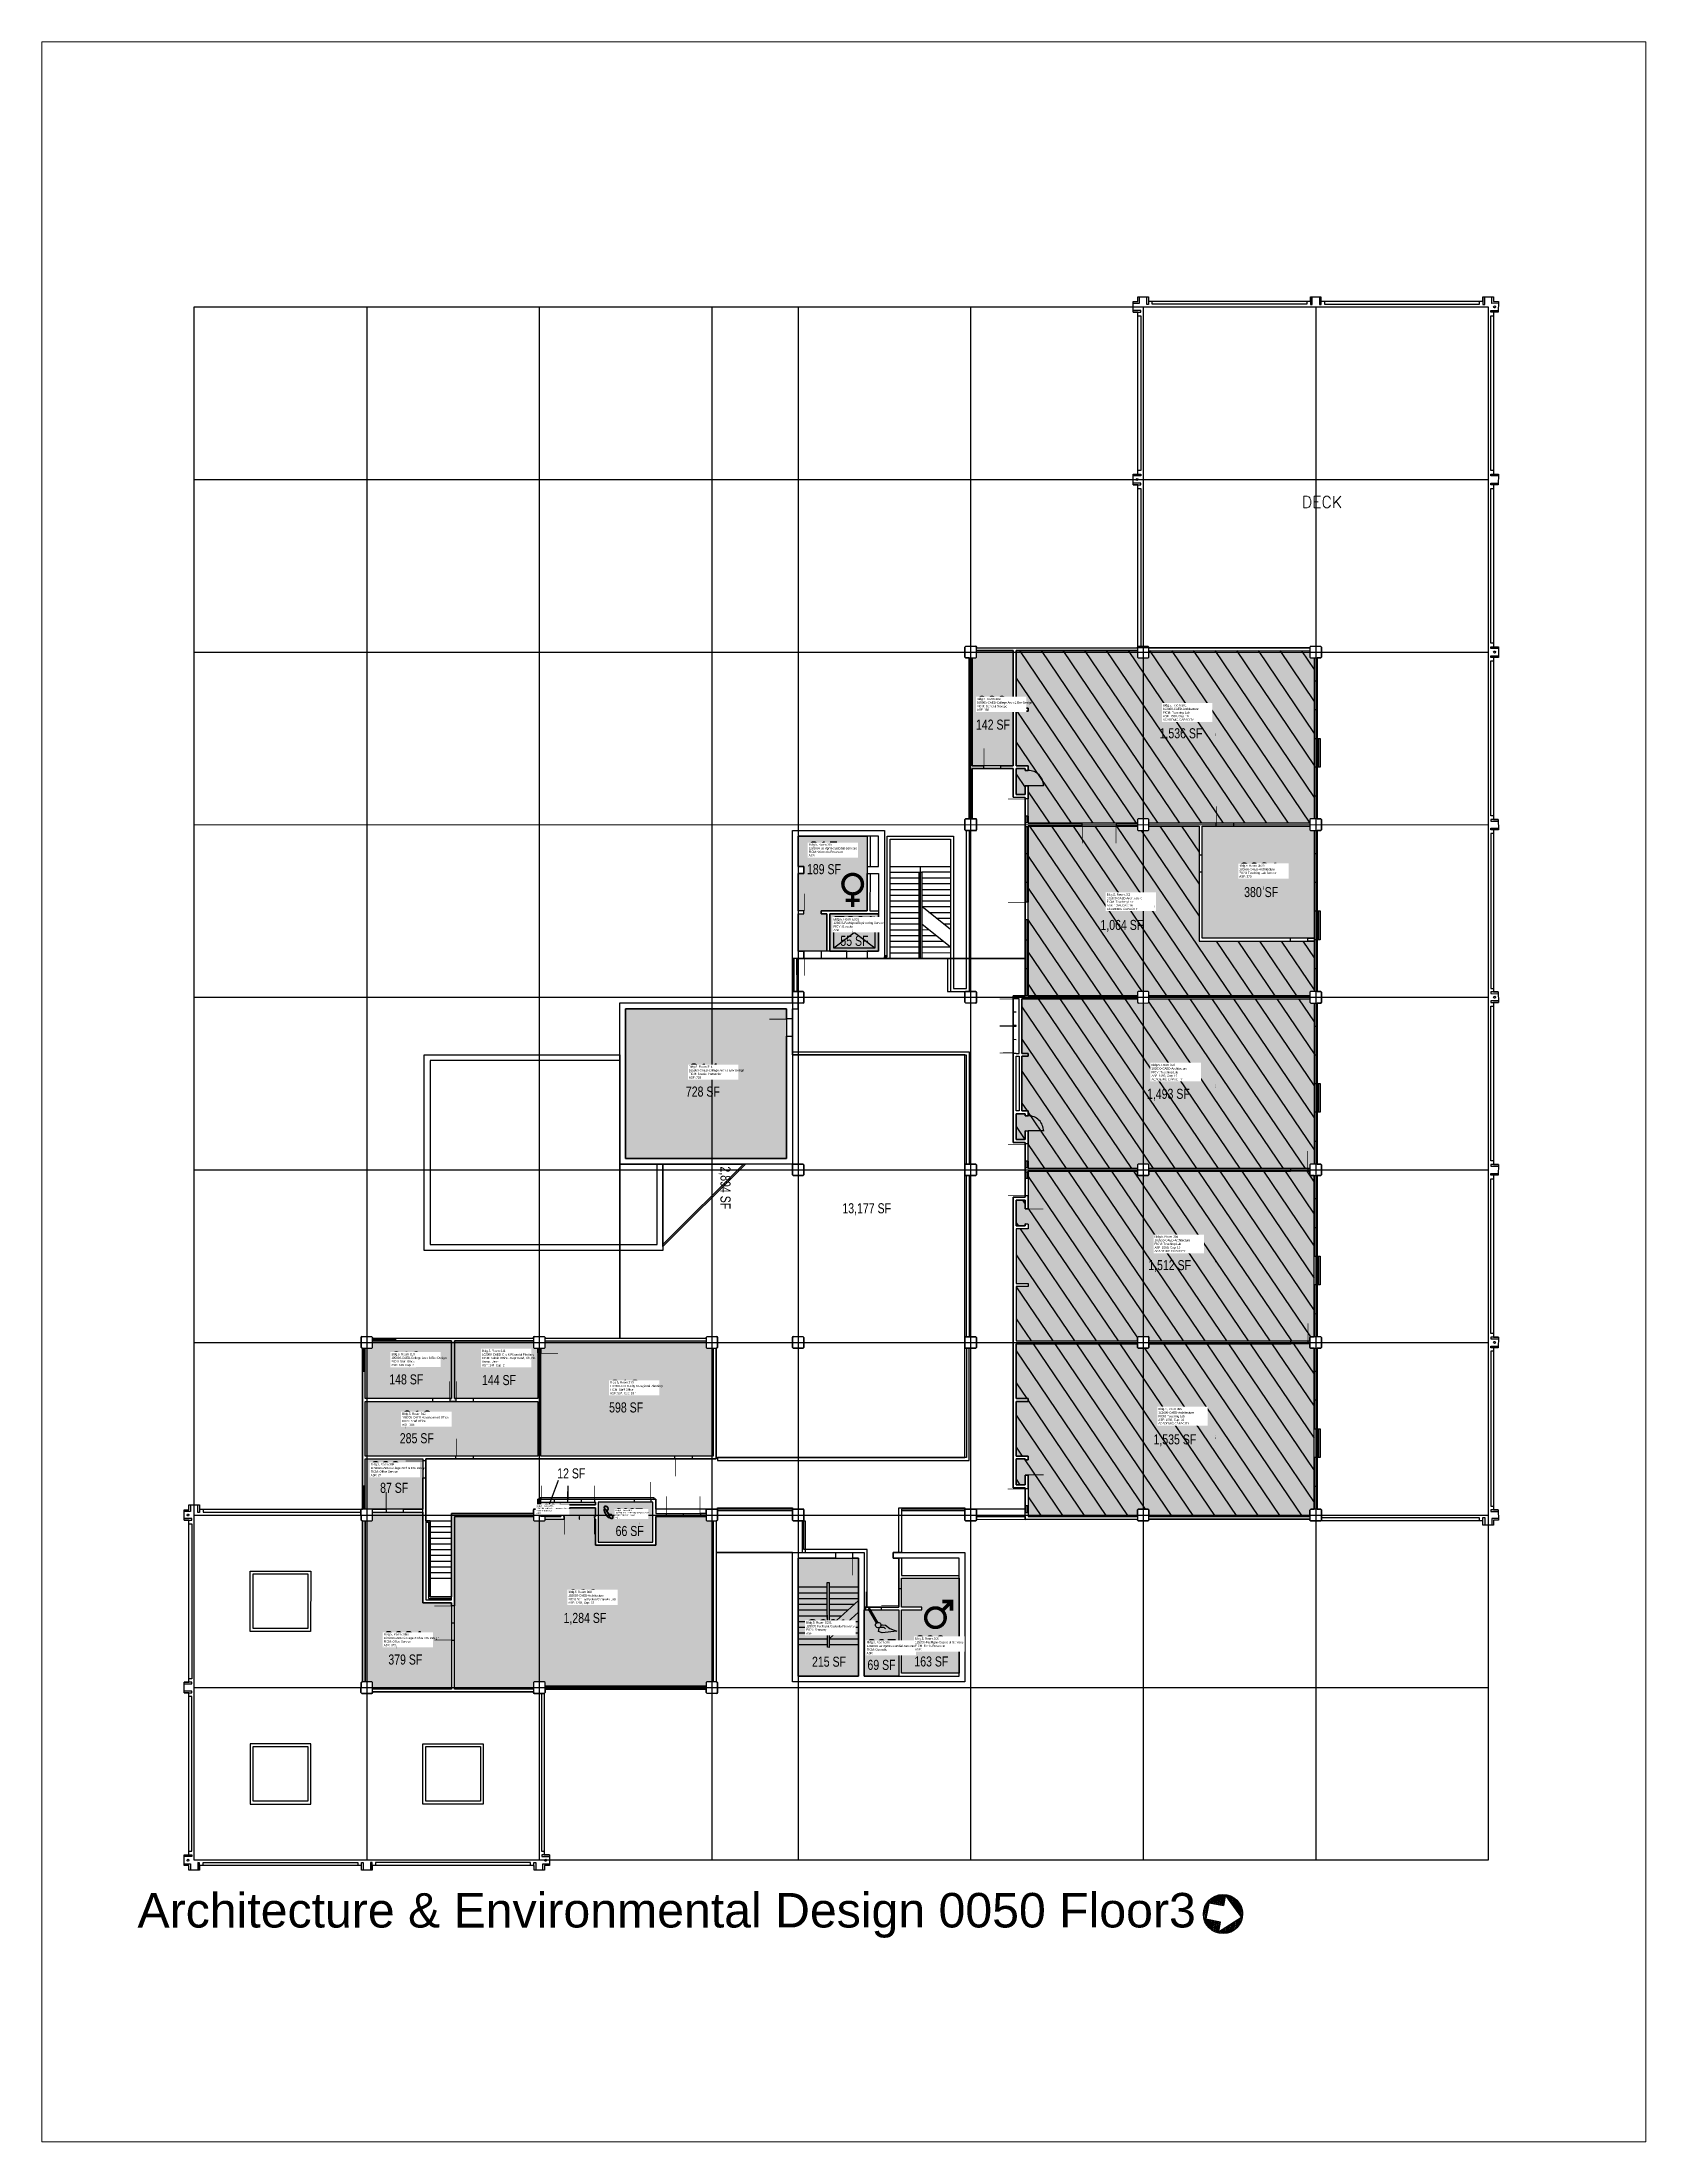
# Paper-space layout 'Layout1' of a CAD drawing. Header units: inches. Extents: x 0.3 to 8.2, y 0.3 to 10.7.
# The model-space entities are those that its viewports show. They can reach past a viewport. Long polylines and large blocks are cut down to what shows.
import ezdxf
from ezdxf.enums import TextEntityAlignment as Align

# ---------------------------------------------------------------- set-up
doc = ezdxf.new("R2010")
doc.units = ezdxf.units.IN
doc.header["$LTSCALE"] = 10
doc.header["$MEASUREMENT"] = 0
doc.layers.get('0').update_dxf_attribs({"linetype": 'CONTINUOUS'})
for name, color, linetype in [('A-DOOR', 2, 'CONTINUOUS'), ('A-FLOR', 3, 'CONTINUOUS'), ('A-GLAZ', 1, 'CONTINUOUS'), ('A-GRID', 1, 'CONTINUOUS'), ('A-IDEN-ICON', 4, 'CONTINUOUS'), ('A-IDEN-RNUM', 7, 'CONTINUOUS'), ('A-IDEN-SNUM', 4, 'CONTINUOUS'), ('A-IDEN-TEXT', 4, 'CONTINUOUS'), ('A-IDEN-VNUM', 4, 'CONTINUOUS'), ('A-ROOF', 2, 'CONTINUOUS'), ('A-TTLB', 4, 'CONTINUOUS'), ('A-WALL', 5, 'CONTINUOUS'), ('AREA-ASSIGN', 7, 'CONTINUOUS'), ('AREA-GROSS', 1, 'CONTINUOUS'), ('AREA-OUTSIDE', 3, 'CONTINUOUS'), ('AREA-TEXT', 3, 'CONTINUOUS'), ('Rooms-Capacity', 4, 'CONTINUOUS'), ('Rooms-Category-Color', 7, 'CONTINUOUS'), ('Rooms-College-Color', 7, 'CONTINUOUS'), ('Rooms-Department-Color', 7, 'CONTINUOUS'), ('Rooms-Division-Color', 7, 'CONTINUOUS'), ('Rooms-Information', 7, 'CONTINUOUS')]:
    doc.layers.add(name, color=color, linetype=linetype)
doc.styles.add('CP_AREA', font='arial.ttf', dxfattribs={"height": 15})
doc.styles.add('CP_ROOMSNUMBER', font='arial.ttf', dxfattribs={"height": 1})
doc.styles.add('CP_ROOMVNUMBER', font='arial.ttf', dxfattribs={"width": 0.85, "height": 0.075})
doc.styles.add('CP_TITLE', font='arial.ttf', dxfattribs={"width": 0.85, "height": 0.125})
doc.styles.add('TEXT', font='ROMAND')
pattern_1 = [(45, (0, 0), (-26.516504294, 26.516504294), [])]

# ---------------------------------------------------------------- blocks, each defined once
blk = doc.blocks.new('CPCUST')
for p, q in [((0.017, -0.064), (0.02, -0.047)), ((0.036, -0.07), (0.017, -0.064)), ((0.026, -0.041), (0.045, -0.041)), ((0.03, -0.034), (0.038, -0.03)), ((0.112, -0.063), (0.036, -0.07)), ((0.038, -0.03), (0.053, -0.032)), ((0.045, -0.041), (0.054, -0.051)), ((0.053, -0.032), (0.075, -0.048)), ((0.075, -0.048), (0.112, -0.063))]:
    blk.add_line(p, q)
at = {"const_width": 0.015}
blk.add_lwpolyline([(-0.03, 0.05), (0.01, -0.019)], dxfattribs=at)
at = {"const_width": 0.0075}
blk.add_lwpolyline([(-0.033, 0.048, 1), (-0.027, 0.052, 1)], format="xyb", close=True, dxfattribs=at)
blk.add_circle((0.016, -0.031), 0.0141)
blk = doc.blocks.new('CPMEN')
at = {"const_width": 0.015}
blk.add_lwpolyline([(-0.0575, -0.02, 1), (0.0275, -0.02, 1)], format="xyb", close=True, dxfattribs=at)
for points in [[(0.055, 0.01), (0.055, 0.05), (0.015, 0.05)], [(0.0151, 0.0101), (0.055, 0.05)]]:
    blk.add_lwpolyline(points, dxfattribs=at)
blk = doc.blocks.new('CPWOMEN')
at = {"const_width": 0.015}
blk.add_lwpolyline([(-0.0375, 0, 1), (0.0475, 0, 1)], format="xyb", close=True, dxfattribs=at)
for points in [[(-0.025, -0.07), (0.035, -0.07)], [(0.005, -0.04), (0.005, -0.1)]]:
    blk.add_lwpolyline(points, dxfattribs=at)
blk = doc.blocks.new('CPPHONE')
for p, q in [((0.01, 0.025), (-0.02, -0.025)), ((0.017, 0.028), (-0.018, -0.033))]:
    blk.add_line(p, q)
for points in [[(0.036, 0.057), (0.042, 0.031), (0.038, 0.011), (0.008, -0.041), (-0.008, -0.056), (-0.034, -0.064)], [(0.033, 0.047), (0.037, 0.031), (0.033, 0.013), (0.004, -0.038), (-0.011, -0.051), (-0.026, -0.057)]]:
    blk.add_lwpolyline(points)
for points in [[(0.029, 0.079, 0.139889), (0.022, 0.08, 0.107118), (0.012, 0.078, 0.079812), (0.004, 0.072, 0.067459), (-0.003, 0.063, 0.067459), (-0.008, 0.051, 0.079812), (-0.009, 0.041, 0.107118), (-0.006, 0.032, 0.139889), (-0.001, 0.027, 0.139889), (0.006, 0.025, 0.107118), (0.015, 0.027, 0.079812), (0.024, 0.033, 0.067459), (0.031, 0.043, 0.067459), (0.036, 0.054, 0.079812), (0.037, 0.064, 0.107118), (0.034, 0.073, 0.139889)], [(0.026, 0.074, 0.139889), (0.022, 0.075, 0.107118), (0.014, 0.074, 0.079812), (0.007, 0.069, 0.067459), (0.001, 0.06, 0.067459), (-0.003, 0.05, 0.079812), (-0.004, 0.042, 0.107118), (-0.002, 0.034, 0.139889), (0.001, 0.031, 0.139889), (0.006, 0.03, 0.107118), (0.013, 0.032, 0.079812), (0.02, 0.037, 0.067459), (0.027, 0.045, 0.067459), (0.031, 0.055, 0.079812), (0.032, 0.064, 0.107118), (0.03, 0.071, 0.139889)], [(-0.026, -0.017, 0.139889), (-0.033, -0.015, 0.107118), (-0.043, -0.017, 0.079812), (-0.051, -0.023, 0.067459), (-0.058, -0.033, 0.067459), (-0.063, -0.044, 0.079812), (-0.064, -0.054, 0.107118), (-0.061, -0.063, 0.139889), (-0.056, -0.069, 0.139889), (-0.049, -0.07, 0.107118), (-0.04, -0.068, 0.079812), (-0.031, -0.062, 0.067459), (-0.024, -0.053, 0.067459), (-0.019, -0.041, 0.079812), (-0.018, -0.031, 0.107118), (-0.021, -0.022, 0.139889)], [(-0.029, -0.021, 0.139889), (-0.033, -0.02, 0.107118), (-0.041, -0.022, 0.079812), (-0.048, -0.027, 0.067459), (-0.054, -0.035, 0.067459), (-0.058, -0.045, 0.079812), (-0.059, -0.054, 0.107118), (-0.057, -0.061, 0.139889), (-0.054, -0.064, 0.139889), (-0.049, -0.065, 0.107118), (-0.042, -0.064, 0.079812), (-0.035, -0.059, 0.067459), (-0.028, -0.05, 0.067459), (-0.024, -0.04, 0.079812), (-0.023, -0.032, 0.107118), (-0.025, -0.024, 0.139889)]]:
    blk.add_lwpolyline(points, format="xyb", close=True)
blk = doc.blocks.new('CP_North')
at = {"color": 0}
for p, q in [((-40.9, 2.8), (-34.7, 2.8)), ((-40.9, 0.2), (-37.1, 0.2)), ((-40.6, 5.3), (-32.3, 5.3)), ((-40.2, 7.9), (-29.8, 7.9)), ((-39.6, 10.4), (-27.4, 10.4)), ((-38.9, 13), (-24.9, 13)), ((-38, 15.6), (-22.5, 15.6)), ((-36.8, 18.1), (-20.1, 18.1)), ((-35.5, 20.7), (-17.6, 20.7)), ((-33.8, 23.2), (-15.2, 23.2)), ((-32, 25.8), (-12.8, 25.8)), ((-29.7, 28.3), (-10.3, 28.3)), ((-27.1, 30.9), (-7.9, 30.9)), ((-23.9, 33.5), (-5.5, 33.5)), ((-19.8, 36), (-3, 36)), ((-14.2, 38.6), (-0.6, 38.6)), ((0.6, 38.6), (14.2, 38.6)), ((3, 36), (19.8, 36)), ((5.5, 33.5), (23.9, 33.5)), ((7.9, 30.9), (27.1, 30.9)), ((10.3, 28.3), (29.7, 28.3)), ((12.8, 25.8), (32, 25.8)), ((15.2, 23.2), (33.8, 23.2)), ((17.6, 20.7), (35.5, 20.7)), ((20.1, 18.1), (36.8, 18.1)), ((22.5, 15.6), (38, 15.6)), ((24.9, 13), (38.9, 13)), ((27.4, 10.4), (39.6, 10.4)), ((29.8, 7.9), (40.2, 7.9)), ((32.3, 5.3), (40.6, 5.3)), ((34.7, 2.8), (40.9, 2.8)), ((37.1, 0.2), (40.9, 0.2)), ((-40.9, -2.4), (-17.5, -2.4)), ((-40.6, -4.9), (-17.5, -4.9)), ((-40.2, -7.5), (-17.5, -7.5)), ((-39.6, -10), (-17.5, -10)), ((-38.9, -12.6), (-17.5, -12.6)), ((-38, -15.2), (-17.5, -15.2)), ((-36.8, -17.7), (-17.5, -17.7)), ((-35.5, -20.3), (-17.5, -20.3)), ((-33.8, -22.8), (-17.5, -22.8)), ((-32, -25.4), (-17.5, -25.4)), ((-29.7, -27.9), (-17.5, -27.9)), ((-27.1, -30.5), (-17.5, -30.5)), ((-23.9, -33.1), (23.9, -33.1)), ((-19.8, -35.6), (19.8, -35.6)), ((-14.2, -38.2), (14.2, -38.2)), ((17.5, -2.4), (40.9, -2.4)), ((17.5, -4.9), (40.6, -4.9)), ((17.5, -7.5), (40.2, -7.5)), ((17.5, -10), (39.6, -10)), ((17.5, -12.6), (38.9, -12.6)), ((17.5, -15.2), (38, -15.2)), ((17.5, -17.7), (36.8, -17.7)), ((17.5, -20.3), (35.5, -20.3)), ((17.5, -22.8), (33.8, -22.8)), ((17.5, -25.4), (32, -25.4)), ((17.5, -27.9), (29.7, -27.9)), ((17.5, -30.5), (27.1, -30.5))]:
    blk.add_line(p, q, dxfattribs=at)
at = {"color": 0, "linetype": 'ByBlock', "lineweight": -2}
blk.add_lwpolyline([(-17.5, -32.9), (-17.5, -1.8), (-39, -1.8), (0, 39.2), (39, -1.8), (17.5, -1.8), (17.5, -32.9)], close=True, dxfattribs=at)
blk.add_circle((0, 0.2), 40.9, dxfattribs=at)

msp = doc.modelspace()

# ---------------------------------------------------------------- hatches: boundary and pattern name
at = {"layer": 'Rooms-Capacity'}
h = msp.add_hatch(dxfattribs=at)
h.set_pattern_fill('ANSI31', color=256, scale=300, style=0)
h.set_pattern_definition(pattern_1)
h.paths.add_polyline_path([(69201343.8, 27675926.9), (69201455.8, 27675948.4), (69201451.1, 27675973), (69201457, 27675974.1), (69201461.7, 27675949.5), (69201573.6, 27675971.1), (69201568.9, 27675995.6), (69201576.7, 27675997.1), (69201577.8, 27675991.2), (69201575.9, 27675990.8), (69201579.5, 27675972.2), (69201632.6, 27675982.4), (69201629, 27676001), (69201609.3, 27675997.2), (69201608.1, 27676003.1), (69201635.7, 27676008.4), (69201692.7, 27676019.4), (69201649.6, 27676243.3), (69201636.4, 27676240.7), (69201634.6, 27676241.9), (69201630.7, 27676262.5), (69201631.9, 27676264.3), (69201645.1, 27676266.9), (69201581.7, 27676596.8), (69201568.5, 27676594.3), (69201566.7, 27676595.5), (69201565.3, 27676602.8), (69201235.3, 27676539.4), (69201236.7, 27676532.1), (69201235.5, 27676530.3), (69201228.2, 27676528.9), (69201291.6, 27676198.9), (69201298.9, 27676200.3), (69201300.7, 27676199.2), (69201304.7, 27676178.5), (69201303.5, 27676176.8), (69201296.1, 27676175.4), (69201332.9, 27675983.6)])
h = msp.add_hatch(dxfattribs=at)
h.set_pattern_fill('ANSI31', color=256, scale=300, style=0)
h.set_pattern_definition(pattern_1)
h.paths.add_polyline_path([(69200985.6, 27675883.5), (69201062.2, 27675898.2), (69201063.3, 27675892.4), (69201045.6, 27675889), (69201049.2, 27675870.3), (69201102.3, 27675880.5), (69201098.7, 27675899.1), (69201094.7, 27675898.4), (69201093.6, 27675904.3), (69201103.4, 27675906.2), (69201108.2, 27675881.6), (69201220.1, 27675903.1), (69201215.4, 27675927.7), (69201221.3, 27675928.8), (69201226, 27675904.3), (69201337.9, 27675925.8), (69201320.2, 27676017.9), (69201290.2, 27676174.2), (69201282.8, 27676172.8), (69201281.1, 27676174), (69201277.1, 27676194.6), (69201278.3, 27676196.4), (69201285.7, 27676197.8), (69201222.3, 27676527.8), (69201214.9, 27676526.3), (69201213.2, 27676527.5), (69201211.8, 27676534.9), (69200881.8, 27676471.5), (69200883.2, 27676464.1), (69200882, 27676462.4), (69200874.6, 27676461), (69200938, 27676131), (69200945.4, 27676132.4), (69200947.2, 27676131.2), (69200951.1, 27676110.6), (69200949.9, 27676108.9), (69200942.6, 27676107.4), (69200979.4, 27675915.7)])
h = msp.add_hatch(dxfattribs=at)
h.set_pattern_fill('ANSI31', color=256, scale=300, style=0)
h.set_pattern_definition(pattern_1)
h.paths.add_polyline_path([(69200634.5, 27675802.8), (69200589, 27676039.5), (69200596.4, 27676040.9), (69200597.6, 27676042.7), (69200593.6, 27676063.3), (69200591.9, 27676064.5), (69200584.5, 27676063.1), (69200521.1, 27676393), (69200528.5, 27676394.5), (69200529.7, 27676396.2), (69200528.3, 27676403.6), (69200858.2, 27676467), (69200859.6, 27676459.6), (69200861.4, 27676458.4), (69200868.8, 27676459.8), (69200932.2, 27676129.9), (69200924.8, 27676128.5), (69200923.6, 27676126.7), (69200927.6, 27676106.1), (69200929.3, 27676104.9), (69200936.7, 27676106.3), (69200979.7, 27675882.4), (69200903.1, 27675867.7), (69200904.2, 27675861.8), (69200921.9, 27675865.2), (69200925.5, 27675846.5), (69200872.5, 27675836.3), (69200868.9, 27675855), (69200872.8, 27675855.8), (69200871.7, 27675861.6), (69200861.9, 27675859.8), (69200864.3, 27675847), (69200752.4, 27675825.5), (69200749.9, 27675838.2), (69200744, 27675837.1), (69200746.5, 27675824.4)])
h = msp.add_hatch(dxfattribs=at)
h.set_pattern_fill('ANSI31', color=256, scale=300, style=0)
h.set_pattern_definition(pattern_1)
h.paths.add_polyline_path([(69200401.6, 27676379.2), (69200504.7, 27676399.1), (69200506.1, 27676391.7), (69200507.9, 27676390.5), (69200515.2, 27676391.9), (69200578.6, 27676061.9), (69200571.3, 27676060.5), (69200570.1, 27676058.8), (69200574, 27676038.2), (69200575.8, 27676037), (69200583.1, 27676038.4), (69200626.2, 27675814.5), (69200278.5, 27675747.7), (69200235.5, 27675971.6), (69200242.9, 27675973), (69200244.1, 27675974.8), (69200240.1, 27675995.4), (69200238.3, 27675996.6), (69200231, 27675995.2), (69200211.2, 27676098.3), (69200446.9, 27676143.6)])
h = msp.add_hatch(dxfattribs=at)
h.set_pattern_fill('ANSI31', color=256, scale=300, style=0)
h.set_pattern_definition(pattern_1)
h.paths.add_polyline_path([(69199808.2, 27676256.1), (69199821.4, 27676258.6), (69199822.6, 27676260.4), (69199821.2, 27676267.7), (69200151.2, 27676331.1), (69200152.6, 27676323.8), (69200154.3, 27676322.6), (69200161.7, 27676324), (69200225.1, 27675994), (69200217.7, 27675992.6), (69200216.5, 27675990.9), (69200220.5, 27675970.2), (69200222.2, 27675969), (69200229.6, 27675970.5), (69200272.6, 27675746.6), (69200196, 27675731.8), (69200197.2, 27675725.9), (69200214.8, 27675729.3), (69200218.4, 27675710.7), (69200165.4, 27675700.5), (69200161.8, 27675719.2), (69200165.7, 27675719.9), (69200164.6, 27675725.8), (69200154.8, 27675723.9), (69200159.5, 27675699.4), (69200047.5, 27675677.9), (69200042.8, 27675702.4), (69200036.9, 27675701.3), (69200041.7, 27675676.7), (69199923.8, 27675654.1), (69199876.1, 27675902.5), (69199889.3, 27675905.1), (69199890.5, 27675906.8), (69199886.6, 27675927.5), (69199884.8, 27675928.7), (69199871.5, 27675926.1)])
at = {"layer": 'Rooms-Category-Color', "true_color": 0xe3f498}
for points in [[(69201343.8, 27675926.9), (69201455.8, 27675948.4), (69201451.1, 27675973), (69201457, 27675974.1), (69201461.7, 27675949.5), (69201573.6, 27675971.1), (69201568.9, 27675995.6), (69201576.7, 27675997.1), (69201577.8, 27675991.2), (69201575.9, 27675990.8), (69201579.5, 27675972.2), (69201632.6, 27675982.4), (69201629, 27676001), (69201609.3, 27675997.2), (69201608.1, 27676003.1), (69201635.7, 27676008.4), (69201692.7, 27676019.4), (69201649.6, 27676243.3), (69201636.4, 27676240.7), (69201634.6, 27676241.9), (69201630.7, 27676262.5), (69201631.9, 27676264.3), (69201645.1, 27676266.9), (69201581.7, 27676596.8), (69201568.5, 27676594.3), (69201566.7, 27676595.5), (69201565.3, 27676602.8), (69201235.3, 27676539.4), (69201236.7, 27676532.1), (69201235.5, 27676530.3), (69201228.2, 27676528.9), (69201291.6, 27676198.9), (69201298.9, 27676200.3), (69201300.7, 27676199.2), (69201304.7, 27676178.5), (69201303.5, 27676176.8), (69201296.1, 27676175.4), (69201332.9, 27675983.6)], [(69200985.6, 27675883.5), (69201062.2, 27675898.2), (69201063.3, 27675892.4), (69201045.6, 27675889), (69201049.2, 27675870.3), (69201102.3, 27675880.5), (69201098.7, 27675899.1), (69201094.7, 27675898.4), (69201093.6, 27675904.3), (69201103.4, 27675906.2), (69201108.2, 27675881.6), (69201220.1, 27675903.1), (69201215.4, 27675927.7), (69201221.3, 27675928.8), (69201226, 27675904.3), (69201337.9, 27675925.8), (69201320.2, 27676017.9), (69201290.2, 27676174.2), (69201282.8, 27676172.8), (69201281.1, 27676174), (69201277.1, 27676194.6), (69201278.3, 27676196.4), (69201285.7, 27676197.8), (69201222.3, 27676527.8), (69201214.9, 27676526.3), (69201213.2, 27676527.5), (69201211.8, 27676534.9), (69200881.8, 27676471.5), (69200883.2, 27676464.1), (69200882, 27676462.4), (69200874.6, 27676461), (69200938, 27676131), (69200945.4, 27676132.4), (69200947.2, 27676131.2), (69200951.1, 27676110.6), (69200949.9, 27676108.9), (69200942.6, 27676107.4), (69200979.4, 27675915.7)], [(69200634.5, 27675802.8), (69200589, 27676039.5), (69200596.4, 27676040.9), (69200597.6, 27676042.7), (69200593.6, 27676063.3), (69200591.9, 27676064.5), (69200584.5, 27676063.1), (69200521.1, 27676393), (69200528.5, 27676394.5), (69200529.7, 27676396.2), (69200528.3, 27676403.6), (69200858.2, 27676467), (69200859.6, 27676459.6), (69200861.4, 27676458.4), (69200868.8, 27676459.8), (69200932.2, 27676129.9), (69200924.8, 27676128.5), (69200923.6, 27676126.7), (69200927.6, 27676106.1), (69200929.3, 27676104.9), (69200936.7, 27676106.3), (69200979.7, 27675882.4), (69200903.1, 27675867.7), (69200904.2, 27675861.8), (69200921.9, 27675865.2), (69200925.5, 27675846.5), (69200872.5, 27675836.3), (69200868.9, 27675855), (69200872.8, 27675855.8), (69200871.7, 27675861.6), (69200861.9, 27675859.8), (69200864.3, 27675847), (69200752.4, 27675825.5), (69200749.9, 27675838.2), (69200744, 27675837.1), (69200746.5, 27675824.4)], [(69200167.6, 27676325.1), (69200174.9, 27676326.5), (69200176.1, 27676328.3), (69200174.7, 27676335.7), (69200395.7, 27676378), (69200439.8, 27676148.3), (69200210, 27676104.2)], [(69200401.6, 27676379.2), (69200504.7, 27676399.1), (69200506.1, 27676391.7), (69200507.9, 27676390.5), (69200515.2, 27676391.9), (69200578.6, 27676061.9), (69200571.3, 27676060.5), (69200570.1, 27676058.8), (69200574, 27676038.2), (69200575.8, 27676037), (69200583.1, 27676038.4), (69200626.2, 27675814.5), (69200278.5, 27675747.7), (69200235.5, 27675971.6), (69200242.9, 27675973), (69200244.1, 27675974.8), (69200240.1, 27675995.4), (69200238.3, 27675996.6), (69200231, 27675995.2), (69200211.2, 27676098.3), (69200446.9, 27676143.6)], [(69199808.2, 27676256.1), (69199821.4, 27676258.6), (69199822.6, 27676260.4), (69199821.2, 27676267.7), (69200151.2, 27676331.1), (69200152.6, 27676323.8), (69200154.3, 27676322.6), (69200161.7, 27676324), (69200225.1, 27675994), (69200217.7, 27675992.6), (69200216.5, 27675990.9), (69200220.5, 27675970.2), (69200222.2, 27675969), (69200229.6, 27675970.5), (69200272.6, 27675746.6), (69200196, 27675731.8), (69200197.2, 27675725.9), (69200214.8, 27675729.3), (69200218.4, 27675710.7), (69200165.4, 27675700.5), (69200161.8, 27675719.2), (69200165.7, 27675719.9), (69200164.6, 27675725.8), (69200154.8, 27675723.9), (69200159.5, 27675699.4), (69200047.5, 27675677.9), (69200042.8, 27675702.4), (69200036.9, 27675701.3), (69200041.7, 27675676.7), (69199923.8, 27675654.1), (69199876.1, 27675902.5), (69199889.3, 27675905.1), (69199890.5, 27675906.8), (69199886.6, 27675927.5), (69199884.8, 27675928.7), (69199871.5, 27675926.1)], [(69201819.4, 27675359.4), (69201826.8, 27675360.9), (69201828, 27675362.6), (69201825.5, 27675375.9), (69202155.4, 27675439.3), (69202158, 27675426), (69202159.7, 27675424.8), (69202167.1, 27675426.2), (69202230.5, 27675096.3), (69202223.1, 27675094.9), (69202221.9, 27675093.1), (69202225.9, 27675072.5), (69202227.6, 27675071.3), (69202240.9, 27675073.8), (69202272, 27674911.8), (69201918.5, 27674843.9), (69201887.4, 27675005.9), (69201894.7, 27675007.3), (69201895.9, 27675009.1), (69201892, 27675029.7), (69201890.2, 27675030.9), (69201888.7, 27675030.6), (69201881.3, 27675069.5), (69201875.4, 27675068.4), (69201875.5, 27675067.8), (69201857.8, 27675064.4), (69201845.4, 27675129.2), (69201863, 27675132.6), (69201863.3, 27675131.1), (69201869.2, 27675132.3), (69201868.9, 27675133.7), (69201922, 27675143.9), (69201898.2, 27675267.7), (69201839.3, 27675256.3)], [(69200747.8, 27675324.6), (69201054.2, 27675383.5), (69201117.6, 27675053.5), (69200811.2, 27674994.7)]]:
    msp.add_hatch(color=61, dxfattribs=at).paths.add_polyline_path(points)
at = {"layer": 'Rooms-Category-Color', "true_color": 0xadadad}
for points in [[(69201869.2, 27675784.5), (69201846.5, 27675902.3), (69202041, 27675939.7), (69202063.6, 27675821.8), (69201934, 27675796.9), (69201926, 27675838.2), (69201920.1, 27675837), (69201928.1, 27675795.8)], [(69201935.1, 27675791), (69202070.6, 27675817.1), (69202084.2, 27675746.3), (69201948.7, 27675720.3)], [(69201844.9, 27675688.1), (69202086.5, 27675734.6), (69202110.2, 27675610.8), (69201868.7, 27675564.4)], [(69200362.5, 27675421.7), (69200515.7, 27675451.1), (69200533.8, 27675356.8), (69200539.7, 27675358), (69200537.5, 27675369.8), (69200614.1, 27675384.5), (69200625.4, 27675325.5), (69200548.8, 27675310.8), (69200546.5, 27675322.6), (69200540.6, 27675321.5), (69200542.9, 27675309.7), (69200466.3, 27675295), (69200464, 27675306.8), (69200449.3, 27675303.9), (69200451.6, 27675292.2), (69200389.7, 27675280.3)], [(69200517.1, 27675475.8), (69200536.3, 27675375.6), (69200612.9, 27675390.4), (69200593.7, 27675490.5)], [(69201832.4, 27675132.8), (69201914.9, 27675148.7), (69201893.4, 27675260.6), (69201810.9, 27675244.8)], [(69201833.6, 27675126.9), (69201839.5, 27675128.1), (69201853, 27675057.4), (69201876.6, 27675061.9), (69201884.5, 27675020.6), (69201855.1, 27675015)]]:
    msp.add_hatch(color=253, dxfattribs=at).paths.add_polyline_path(points)
at = {"layer": 'Rooms-Category-Color', "true_color": 0xe3c5e1}
msp.add_hatch(color=254, dxfattribs=at).paths.add_polyline_path([(69199924.9, 27675648.2), (69200160.6, 27675693.5), (69200176.9, 27675609), (69199955.9, 27675566.6), (69199954.5, 27675573.9), (69199952.7, 27675575.1), (69199939.5, 27675572.6)])
at = {"layer": 'Rooms-Category-Color', "true_color": 0xfa9ba3}
for points in [[(69201460, 27675290.4), (69201473.3, 27675292.9), (69201474.5, 27675294.7), (69201471.9, 27675308), (69201692.9, 27675350.4), (69201760.8, 27674996.9), (69201539.8, 27674954.4), (69201538.4, 27674961.8), (69201536.7, 27674963), (69201523.4, 27674960.4)], [(69201650, 27674969.5), (69201761.9, 27674991), (69201829.9, 27674637.4), (69201717.9, 27674615.9)], [(69201527.9, 27674936.9), (69201541.2, 27674939.4), (69201542.4, 27674941.2), (69201541, 27674948.5), (69201644.1, 27674968.3), (69201676.9, 27674797.5), (69201559.1, 27674774.8)], [(69202096.4, 27674871.9), (69202273.2, 27674905.9), (69202304.3, 27674743.9), (69202291, 27674741.3), (69202289.9, 27674739.6), (69202292.4, 27674726.3), (69201962.4, 27674662.9), (69201959.9, 27674676.2), (69201958.1, 27674677.4), (69201941.9, 27674674.2), (69201922.1, 27674777.4), (69202107.7, 27674813)], [(69201608.9, 27674595), (69201606.4, 27674608.2), (69201604.6, 27674609.4), (69201591.3, 27674606.9), (69201560.2, 27674768.9), (69201678.1, 27674791.6), (69201712, 27674614.8)], [(69201813.1, 27674756.4), (69201916.2, 27674776.2), (69201938.9, 27674658.4), (69201835.8, 27674638.6)]]:
    msp.add_hatch(color=241, dxfattribs=at).paths.add_polyline_path(points)
at = {"layer": 'Rooms-College-Color', "true_color": 0xe3f498}
for points in [[(69201343.8, 27675926.9), (69201455.8, 27675948.4), (69201451.1, 27675973), (69201457, 27675974.1), (69201461.7, 27675949.5), (69201573.6, 27675971.1), (69201568.9, 27675995.6), (69201576.7, 27675997.1), (69201577.8, 27675991.2), (69201575.9, 27675990.8), (69201579.5, 27675972.2), (69201632.6, 27675982.4), (69201629, 27676001), (69201609.3, 27675997.2), (69201608.1, 27676003.1), (69201635.7, 27676008.4), (69201692.7, 27676019.4), (69201649.6, 27676243.3), (69201636.4, 27676240.7), (69201634.6, 27676241.9), (69201630.7, 27676262.5), (69201631.9, 27676264.3), (69201645.1, 27676266.9), (69201581.7, 27676596.8), (69201568.5, 27676594.3), (69201566.7, 27676595.5), (69201565.3, 27676602.8), (69201235.3, 27676539.4), (69201236.7, 27676532.1), (69201235.5, 27676530.3), (69201228.2, 27676528.9), (69201291.6, 27676198.9), (69201298.9, 27676200.3), (69201300.7, 27676199.2), (69201304.7, 27676178.5), (69201303.5, 27676176.8), (69201296.1, 27676175.4), (69201332.9, 27675983.6)], [(69200985.6, 27675883.5), (69201062.2, 27675898.2), (69201063.3, 27675892.4), (69201045.6, 27675889), (69201049.2, 27675870.3), (69201102.3, 27675880.5), (69201098.7, 27675899.1), (69201094.7, 27675898.4), (69201093.6, 27675904.3), (69201103.4, 27675906.2), (69201108.2, 27675881.6), (69201220.1, 27675903.1), (69201215.4, 27675927.7), (69201221.3, 27675928.8), (69201226, 27675904.3), (69201337.9, 27675925.8), (69201320.2, 27676017.9), (69201290.2, 27676174.2), (69201282.8, 27676172.8), (69201281.1, 27676174), (69201277.1, 27676194.6), (69201278.3, 27676196.4), (69201285.7, 27676197.8), (69201222.3, 27676527.8), (69201214.9, 27676526.3), (69201213.2, 27676527.5), (69201211.8, 27676534.9), (69200881.8, 27676471.5), (69200883.2, 27676464.1), (69200882, 27676462.4), (69200874.6, 27676461), (69200938, 27676131), (69200945.4, 27676132.4), (69200947.2, 27676131.2), (69200951.1, 27676110.6), (69200949.9, 27676108.9), (69200942.6, 27676107.4), (69200979.4, 27675915.7)], [(69200634.5, 27675802.8), (69200589, 27676039.5), (69200596.4, 27676040.9), (69200597.6, 27676042.7), (69200593.6, 27676063.3), (69200591.9, 27676064.5), (69200584.5, 27676063.1), (69200521.1, 27676393), (69200528.5, 27676394.5), (69200529.7, 27676396.2), (69200528.3, 27676403.6), (69200858.2, 27676467), (69200859.6, 27676459.6), (69200861.4, 27676458.4), (69200868.8, 27676459.8), (69200932.2, 27676129.9), (69200924.8, 27676128.5), (69200923.6, 27676126.7), (69200927.6, 27676106.1), (69200929.3, 27676104.9), (69200936.7, 27676106.3), (69200979.7, 27675882.4), (69200903.1, 27675867.7), (69200904.2, 27675861.8), (69200921.9, 27675865.2), (69200925.5, 27675846.5), (69200872.5, 27675836.3), (69200868.9, 27675855), (69200872.8, 27675855.8), (69200871.7, 27675861.6), (69200861.9, 27675859.8), (69200864.3, 27675847), (69200752.4, 27675825.5), (69200749.9, 27675838.2), (69200744, 27675837.1), (69200746.5, 27675824.4)], [(69200167.6, 27676325.1), (69200174.9, 27676326.5), (69200176.1, 27676328.3), (69200174.7, 27676335.7), (69200395.7, 27676378), (69200439.8, 27676148.3), (69200210, 27676104.2)], [(69200401.6, 27676379.2), (69200504.7, 27676399.1), (69200506.1, 27676391.7), (69200507.9, 27676390.5), (69200515.2, 27676391.9), (69200578.6, 27676061.9), (69200571.3, 27676060.5), (69200570.1, 27676058.8), (69200574, 27676038.2), (69200575.8, 27676037), (69200583.1, 27676038.4), (69200626.2, 27675814.5), (69200278.5, 27675747.7), (69200235.5, 27675971.6), (69200242.9, 27675973), (69200244.1, 27675974.8), (69200240.1, 27675995.4), (69200238.3, 27675996.6), (69200231, 27675995.2), (69200211.2, 27676098.3), (69200446.9, 27676143.6)], [(69199808.2, 27676256.1), (69199821.4, 27676258.6), (69199822.6, 27676260.4), (69199821.2, 27676267.7), (69200151.2, 27676331.1), (69200152.6, 27676323.8), (69200154.3, 27676322.6), (69200161.7, 27676324), (69200225.1, 27675994), (69200217.7, 27675992.6), (69200216.5, 27675990.9), (69200220.5, 27675970.2), (69200222.2, 27675969), (69200229.6, 27675970.5), (69200272.6, 27675746.6), (69200196, 27675731.8), (69200197.2, 27675725.9), (69200214.8, 27675729.3), (69200218.4, 27675710.7), (69200165.4, 27675700.5), (69200161.8, 27675719.2), (69200165.7, 27675719.9), (69200164.6, 27675725.8), (69200154.8, 27675723.9), (69200159.5, 27675699.4), (69200047.5, 27675677.9), (69200042.8, 27675702.4), (69200036.9, 27675701.3), (69200041.7, 27675676.7), (69199923.8, 27675654.1), (69199876.1, 27675902.5), (69199889.3, 27675905.1), (69199890.5, 27675906.8), (69199886.6, 27675927.5), (69199884.8, 27675928.7), (69199871.5, 27675926.1)], [(69201819.4, 27675359.4), (69201826.8, 27675360.9), (69201828, 27675362.6), (69201825.5, 27675375.9), (69202155.4, 27675439.3), (69202158, 27675426), (69202159.7, 27675424.8), (69202167.1, 27675426.2), (69202230.5, 27675096.3), (69202223.1, 27675094.9), (69202221.9, 27675093.1), (69202225.9, 27675072.5), (69202227.6, 27675071.3), (69202240.9, 27675073.8), (69202272, 27674911.8), (69201918.5, 27674843.9), (69201887.4, 27675005.9), (69201894.7, 27675007.3), (69201895.9, 27675009.1), (69201892, 27675029.7), (69201890.2, 27675030.9), (69201888.7, 27675030.6), (69201881.3, 27675069.5), (69201875.4, 27675068.4), (69201875.5, 27675067.8), (69201857.8, 27675064.4), (69201845.4, 27675129.2), (69201863, 27675132.6), (69201863.3, 27675131.1), (69201869.2, 27675132.3), (69201868.9, 27675133.7), (69201922, 27675143.9), (69201898.2, 27675267.7), (69201839.3, 27675256.3)], [(69200747.8, 27675324.6), (69201054.2, 27675383.5), (69201117.6, 27675053.5), (69200811.2, 27674994.7)], [(69201460, 27675290.4), (69201473.3, 27675292.9), (69201474.5, 27675294.7), (69201471.9, 27675308), (69201692.9, 27675350.4), (69201760.8, 27674996.9), (69201539.8, 27674954.4), (69201538.4, 27674961.8), (69201536.7, 27674963), (69201523.4, 27674960.4)], [(69201527.9, 27674936.9), (69201541.2, 27674939.4), (69201542.4, 27674941.2), (69201541, 27674948.5), (69201644.1, 27674968.3), (69201676.9, 27674797.5), (69201559.1, 27674774.8)], [(69202096.4, 27674871.9), (69202273.2, 27674905.9), (69202304.3, 27674743.9), (69202291, 27674741.3), (69202289.9, 27674739.6), (69202292.4, 27674726.3), (69201962.4, 27674662.9), (69201959.9, 27674676.2), (69201958.1, 27674677.4), (69201941.9, 27674674.2), (69201922.1, 27674777.4), (69202107.7, 27674813)], [(69201608.9, 27674595), (69201606.4, 27674608.2), (69201604.6, 27674609.4), (69201591.3, 27674606.9), (69201560.2, 27674768.9), (69201678.1, 27674791.6), (69201712, 27674614.8)]]:
    msp.add_hatch(color=61, dxfattribs=at).paths.add_polyline_path(points)
at = {"layer": 'Rooms-College-Color', "true_color": 0xadadad}
for points in [[(69201869.2, 27675784.5), (69201846.5, 27675902.3), (69202041, 27675939.7), (69202063.6, 27675821.8), (69201934, 27675796.9), (69201926, 27675838.2), (69201920.1, 27675837), (69201928.1, 27675795.8)], [(69201935.1, 27675791), (69202070.6, 27675817.1), (69202084.2, 27675746.3), (69201948.7, 27675720.3)], [(69201844.9, 27675688.1), (69202086.5, 27675734.6), (69202110.2, 27675610.8), (69201868.7, 27675564.4)], [(69200362.5, 27675421.7), (69200515.7, 27675451.1), (69200533.8, 27675356.8), (69200539.7, 27675358), (69200537.5, 27675369.8), (69200614.1, 27675384.5), (69200625.4, 27675325.5), (69200548.8, 27675310.8), (69200546.5, 27675322.6), (69200540.6, 27675321.5), (69200542.9, 27675309.7), (69200466.3, 27675295), (69200464, 27675306.8), (69200449.3, 27675303.9), (69200451.6, 27675292.2), (69200389.7, 27675280.3)], [(69200517.1, 27675475.8), (69200536.3, 27675375.6), (69200612.9, 27675390.4), (69200593.7, 27675490.5)], [(69201832.4, 27675132.8), (69201914.9, 27675148.7), (69201893.4, 27675260.6), (69201810.9, 27675244.8)], [(69201833.6, 27675126.9), (69201839.5, 27675128.1), (69201853, 27675057.4), (69201876.6, 27675061.9), (69201884.5, 27675020.6), (69201855.1, 27675015)]]:
    msp.add_hatch(color=253, dxfattribs=at).paths.add_polyline_path(points)
at = {"layer": 'Rooms-College-Color', "true_color": 0x80bc67}
for points in [[(69199924.9, 27675648.2), (69200160.6, 27675693.5), (69200176.9, 27675609), (69199955.9, 27675566.6), (69199954.5, 27675573.9), (69199952.7, 27675575.1), (69199939.5, 27675572.6)], [(69201650, 27674969.5), (69201761.9, 27674991), (69201829.9, 27674637.4), (69201717.9, 27674615.9)], [(69201813.1, 27674756.4), (69201916.2, 27674776.2), (69201938.9, 27674658.4), (69201835.8, 27674638.6)]]:
    msp.add_hatch(color=83, dxfattribs=at).paths.add_polyline_path(points)
at = {"layer": 'Rooms-Department-Color', "true_color": 0xe3f498}
for points in [[(69201343.8, 27675926.9), (69201455.8, 27675948.4), (69201451.1, 27675973), (69201457, 27675974.1), (69201461.7, 27675949.5), (69201573.6, 27675971.1), (69201568.9, 27675995.6), (69201576.7, 27675997.1), (69201577.8, 27675991.2), (69201575.9, 27675990.8), (69201579.5, 27675972.2), (69201632.6, 27675982.4), (69201629, 27676001), (69201609.3, 27675997.2), (69201608.1, 27676003.1), (69201635.7, 27676008.4), (69201692.7, 27676019.4), (69201649.6, 27676243.3), (69201636.4, 27676240.7), (69201634.6, 27676241.9), (69201630.7, 27676262.5), (69201631.9, 27676264.3), (69201645.1, 27676266.9), (69201581.7, 27676596.8), (69201568.5, 27676594.3), (69201566.7, 27676595.5), (69201565.3, 27676602.8), (69201235.3, 27676539.4), (69201236.7, 27676532.1), (69201235.5, 27676530.3), (69201228.2, 27676528.9), (69201291.6, 27676198.9), (69201298.9, 27676200.3), (69201300.7, 27676199.2), (69201304.7, 27676178.5), (69201303.5, 27676176.8), (69201296.1, 27676175.4), (69201332.9, 27675983.6)], [(69200985.6, 27675883.5), (69201062.2, 27675898.2), (69201063.3, 27675892.4), (69201045.6, 27675889), (69201049.2, 27675870.3), (69201102.3, 27675880.5), (69201098.7, 27675899.1), (69201094.7, 27675898.4), (69201093.6, 27675904.3), (69201103.4, 27675906.2), (69201108.2, 27675881.6), (69201220.1, 27675903.1), (69201215.4, 27675927.7), (69201221.3, 27675928.8), (69201226, 27675904.3), (69201337.9, 27675925.8), (69201320.2, 27676017.9), (69201290.2, 27676174.2), (69201282.8, 27676172.8), (69201281.1, 27676174), (69201277.1, 27676194.6), (69201278.3, 27676196.4), (69201285.7, 27676197.8), (69201222.3, 27676527.8), (69201214.9, 27676526.3), (69201213.2, 27676527.5), (69201211.8, 27676534.9), (69200881.8, 27676471.5), (69200883.2, 27676464.1), (69200882, 27676462.4), (69200874.6, 27676461), (69200938, 27676131), (69200945.4, 27676132.4), (69200947.2, 27676131.2), (69200951.1, 27676110.6), (69200949.9, 27676108.9), (69200942.6, 27676107.4), (69200979.4, 27675915.7)], [(69200634.5, 27675802.8), (69200589, 27676039.5), (69200596.4, 27676040.9), (69200597.6, 27676042.7), (69200593.6, 27676063.3), (69200591.9, 27676064.5), (69200584.5, 27676063.1), (69200521.1, 27676393), (69200528.5, 27676394.5), (69200529.7, 27676396.2), (69200528.3, 27676403.6), (69200858.2, 27676467), (69200859.6, 27676459.6), (69200861.4, 27676458.4), (69200868.8, 27676459.8), (69200932.2, 27676129.9), (69200924.8, 27676128.5), (69200923.6, 27676126.7), (69200927.6, 27676106.1), (69200929.3, 27676104.9), (69200936.7, 27676106.3), (69200979.7, 27675882.4), (69200903.1, 27675867.7), (69200904.2, 27675861.8), (69200921.9, 27675865.2), (69200925.5, 27675846.5), (69200872.5, 27675836.3), (69200868.9, 27675855), (69200872.8, 27675855.8), (69200871.7, 27675861.6), (69200861.9, 27675859.8), (69200864.3, 27675847), (69200752.4, 27675825.5), (69200749.9, 27675838.2), (69200744, 27675837.1), (69200746.5, 27675824.4)], [(69200167.6, 27676325.1), (69200174.9, 27676326.5), (69200176.1, 27676328.3), (69200174.7, 27676335.7), (69200395.7, 27676378), (69200439.8, 27676148.3), (69200210, 27676104.2)], [(69200401.6, 27676379.2), (69200504.7, 27676399.1), (69200506.1, 27676391.7), (69200507.9, 27676390.5), (69200515.2, 27676391.9), (69200578.6, 27676061.9), (69200571.3, 27676060.5), (69200570.1, 27676058.8), (69200574, 27676038.2), (69200575.8, 27676037), (69200583.1, 27676038.4), (69200626.2, 27675814.5), (69200278.5, 27675747.7), (69200235.5, 27675971.6), (69200242.9, 27675973), (69200244.1, 27675974.8), (69200240.1, 27675995.4), (69200238.3, 27675996.6), (69200231, 27675995.2), (69200211.2, 27676098.3), (69200446.9, 27676143.6)], [(69199808.2, 27676256.1), (69199821.4, 27676258.6), (69199822.6, 27676260.4), (69199821.2, 27676267.7), (69200151.2, 27676331.1), (69200152.6, 27676323.8), (69200154.3, 27676322.6), (69200161.7, 27676324), (69200225.1, 27675994), (69200217.7, 27675992.6), (69200216.5, 27675990.9), (69200220.5, 27675970.2), (69200222.2, 27675969), (69200229.6, 27675970.5), (69200272.6, 27675746.6), (69200196, 27675731.8), (69200197.2, 27675725.9), (69200214.8, 27675729.3), (69200218.4, 27675710.7), (69200165.4, 27675700.5), (69200161.8, 27675719.2), (69200165.7, 27675719.9), (69200164.6, 27675725.8), (69200154.8, 27675723.9), (69200159.5, 27675699.4), (69200047.5, 27675677.9), (69200042.8, 27675702.4), (69200036.9, 27675701.3), (69200041.7, 27675676.7), (69199923.8, 27675654.1), (69199876.1, 27675902.5), (69199889.3, 27675905.1), (69199890.5, 27675906.8), (69199886.6, 27675927.5), (69199884.8, 27675928.7), (69199871.5, 27675926.1)], [(69199924.9, 27675648.2), (69200160.6, 27675693.5), (69200176.9, 27675609), (69199955.9, 27675566.6), (69199954.5, 27675573.9), (69199952.7, 27675575.1), (69199939.5, 27675572.6)], [(69201819.4, 27675359.4), (69201826.8, 27675360.9), (69201828, 27675362.6), (69201825.5, 27675375.9), (69202155.4, 27675439.3), (69202158, 27675426), (69202159.7, 27675424.8), (69202167.1, 27675426.2), (69202230.5, 27675096.3), (69202223.1, 27675094.9), (69202221.9, 27675093.1), (69202225.9, 27675072.5), (69202227.6, 27675071.3), (69202240.9, 27675073.8), (69202272, 27674911.8), (69201918.5, 27674843.9), (69201887.4, 27675005.9), (69201894.7, 27675007.3), (69201895.9, 27675009.1), (69201892, 27675029.7), (69201890.2, 27675030.9), (69201888.7, 27675030.6), (69201881.3, 27675069.5), (69201875.4, 27675068.4), (69201875.5, 27675067.8), (69201857.8, 27675064.4), (69201845.4, 27675129.2), (69201863, 27675132.6), (69201863.3, 27675131.1), (69201869.2, 27675132.3), (69201868.9, 27675133.7), (69201922, 27675143.9), (69201898.2, 27675267.7), (69201839.3, 27675256.3)], [(69200747.8, 27675324.6), (69201054.2, 27675383.5), (69201117.6, 27675053.5), (69200811.2, 27674994.7)], [(69201460, 27675290.4), (69201473.3, 27675292.9), (69201474.5, 27675294.7), (69201471.9, 27675308), (69201692.9, 27675350.4), (69201760.8, 27674996.9), (69201539.8, 27674954.4), (69201538.4, 27674961.8), (69201536.7, 27674963), (69201523.4, 27674960.4)], [(69201650, 27674969.5), (69201761.9, 27674991), (69201829.9, 27674637.4), (69201717.9, 27674615.9)], [(69201527.9, 27674936.9), (69201541.2, 27674939.4), (69201542.4, 27674941.2), (69201541, 27674948.5), (69201644.1, 27674968.3), (69201676.9, 27674797.5), (69201559.1, 27674774.8)], [(69202096.4, 27674871.9), (69202273.2, 27674905.9), (69202304.3, 27674743.9), (69202291, 27674741.3), (69202289.9, 27674739.6), (69202292.4, 27674726.3), (69201962.4, 27674662.9), (69201959.9, 27674676.2), (69201958.1, 27674677.4), (69201941.9, 27674674.2), (69201922.1, 27674777.4), (69202107.7, 27674813)], [(69201608.9, 27674595), (69201606.4, 27674608.2), (69201604.6, 27674609.4), (69201591.3, 27674606.9), (69201560.2, 27674768.9), (69201678.1, 27674791.6), (69201712, 27674614.8)], [(69201813.1, 27674756.4), (69201916.2, 27674776.2), (69201938.9, 27674658.4), (69201835.8, 27674638.6)]]:
    msp.add_hatch(color=61, dxfattribs=at).paths.add_polyline_path(points)
at = {"layer": 'Rooms-Department-Color', "true_color": 0xacacac}
for points in [[(69201869.2, 27675784.5), (69201846.5, 27675902.3), (69202041, 27675939.7), (69202063.6, 27675821.8), (69201934, 27675796.9), (69201926, 27675838.2), (69201920.1, 27675837), (69201928.1, 27675795.8)], [(69201935.1, 27675791), (69202070.6, 27675817.1), (69202084.2, 27675746.3), (69201948.7, 27675720.3)], [(69201844.9, 27675688.1), (69202086.5, 27675734.6), (69202110.2, 27675610.8), (69201868.7, 27675564.4)], [(69200362.5, 27675421.7), (69200515.7, 27675451.1), (69200533.8, 27675356.8), (69200539.7, 27675358), (69200537.5, 27675369.8), (69200614.1, 27675384.5), (69200625.4, 27675325.5), (69200548.8, 27675310.8), (69200546.5, 27675322.6), (69200540.6, 27675321.5), (69200542.9, 27675309.7), (69200466.3, 27675295), (69200464, 27675306.8), (69200449.3, 27675303.9), (69200451.6, 27675292.2), (69200389.7, 27675280.3)], [(69200517.1, 27675475.8), (69200536.3, 27675375.6), (69200612.9, 27675390.4), (69200593.7, 27675490.5)], [(69201832.4, 27675132.8), (69201914.9, 27675148.7), (69201893.4, 27675260.6), (69201810.9, 27675244.8)], [(69201833.6, 27675126.9), (69201839.5, 27675128.1), (69201853, 27675057.4), (69201876.6, 27675061.9), (69201884.5, 27675020.6), (69201855.1, 27675015)]]:
    msp.add_hatch(color=253, dxfattribs=at).paths.add_polyline_path(points)
at = {"layer": 'Rooms-Division-Color', "true_color": 0xe3f498}
for points in [[(69201343.8, 27675926.9), (69201455.8, 27675948.4), (69201451.1, 27675973), (69201457, 27675974.1), (69201461.7, 27675949.5), (69201573.6, 27675971.1), (69201568.9, 27675995.6), (69201576.7, 27675997.1), (69201577.8, 27675991.2), (69201575.9, 27675990.8), (69201579.5, 27675972.2), (69201632.6, 27675982.4), (69201629, 27676001), (69201609.3, 27675997.2), (69201608.1, 27676003.1), (69201635.7, 27676008.4), (69201692.7, 27676019.4), (69201649.6, 27676243.3), (69201636.4, 27676240.7), (69201634.6, 27676241.9), (69201630.7, 27676262.5), (69201631.9, 27676264.3), (69201645.1, 27676266.9), (69201581.7, 27676596.8), (69201568.5, 27676594.3), (69201566.7, 27676595.5), (69201565.3, 27676602.8), (69201235.3, 27676539.4), (69201236.7, 27676532.1), (69201235.5, 27676530.3), (69201228.2, 27676528.9), (69201291.6, 27676198.9), (69201298.9, 27676200.3), (69201300.7, 27676199.2), (69201304.7, 27676178.5), (69201303.5, 27676176.8), (69201296.1, 27676175.4), (69201332.9, 27675983.6)], [(69200985.6, 27675883.5), (69201062.2, 27675898.2), (69201063.3, 27675892.4), (69201045.6, 27675889), (69201049.2, 27675870.3), (69201102.3, 27675880.5), (69201098.7, 27675899.1), (69201094.7, 27675898.4), (69201093.6, 27675904.3), (69201103.4, 27675906.2), (69201108.2, 27675881.6), (69201220.1, 27675903.1), (69201215.4, 27675927.7), (69201221.3, 27675928.8), (69201226, 27675904.3), (69201337.9, 27675925.8), (69201320.2, 27676017.9), (69201290.2, 27676174.2), (69201282.8, 27676172.8), (69201281.1, 27676174), (69201277.1, 27676194.6), (69201278.3, 27676196.4), (69201285.7, 27676197.8), (69201222.3, 27676527.8), (69201214.9, 27676526.3), (69201213.2, 27676527.5), (69201211.8, 27676534.9), (69200881.8, 27676471.5), (69200883.2, 27676464.1), (69200882, 27676462.4), (69200874.6, 27676461), (69200938, 27676131), (69200945.4, 27676132.4), (69200947.2, 27676131.2), (69200951.1, 27676110.6), (69200949.9, 27676108.9), (69200942.6, 27676107.4), (69200979.4, 27675915.7)], [(69200634.5, 27675802.8), (69200589, 27676039.5), (69200596.4, 27676040.9), (69200597.6, 27676042.7), (69200593.6, 27676063.3), (69200591.9, 27676064.5), (69200584.5, 27676063.1), (69200521.1, 27676393), (69200528.5, 27676394.5), (69200529.7, 27676396.2), (69200528.3, 27676403.6), (69200858.2, 27676467), (69200859.6, 27676459.6), (69200861.4, 27676458.4), (69200868.8, 27676459.8), (69200932.2, 27676129.9), (69200924.8, 27676128.5), (69200923.6, 27676126.7), (69200927.6, 27676106.1), (69200929.3, 27676104.9), (69200936.7, 27676106.3), (69200979.7, 27675882.4), (69200903.1, 27675867.7), (69200904.2, 27675861.8), (69200921.9, 27675865.2), (69200925.5, 27675846.5), (69200872.5, 27675836.3), (69200868.9, 27675855), (69200872.8, 27675855.8), (69200871.7, 27675861.6), (69200861.9, 27675859.8), (69200864.3, 27675847), (69200752.4, 27675825.5), (69200749.9, 27675838.2), (69200744, 27675837.1), (69200746.5, 27675824.4)], [(69200167.6, 27676325.1), (69200174.9, 27676326.5), (69200176.1, 27676328.3), (69200174.7, 27676335.7), (69200395.7, 27676378), (69200439.8, 27676148.3), (69200210, 27676104.2)], [(69200401.6, 27676379.2), (69200504.7, 27676399.1), (69200506.1, 27676391.7), (69200507.9, 27676390.5), (69200515.2, 27676391.9), (69200578.6, 27676061.9), (69200571.3, 27676060.5), (69200570.1, 27676058.8), (69200574, 27676038.2), (69200575.8, 27676037), (69200583.1, 27676038.4), (69200626.2, 27675814.5), (69200278.5, 27675747.7), (69200235.5, 27675971.6), (69200242.9, 27675973), (69200244.1, 27675974.8), (69200240.1, 27675995.4), (69200238.3, 27675996.6), (69200231, 27675995.2), (69200211.2, 27676098.3), (69200446.9, 27676143.6)], [(69199808.2, 27676256.1), (69199821.4, 27676258.6), (69199822.6, 27676260.4), (69199821.2, 27676267.7), (69200151.2, 27676331.1), (69200152.6, 27676323.8), (69200154.3, 27676322.6), (69200161.7, 27676324), (69200225.1, 27675994), (69200217.7, 27675992.6), (69200216.5, 27675990.9), (69200220.5, 27675970.2), (69200222.2, 27675969), (69200229.6, 27675970.5), (69200272.6, 27675746.6), (69200196, 27675731.8), (69200197.2, 27675725.9), (69200214.8, 27675729.3), (69200218.4, 27675710.7), (69200165.4, 27675700.5), (69200161.8, 27675719.2), (69200165.7, 27675719.9), (69200164.6, 27675725.8), (69200154.8, 27675723.9), (69200159.5, 27675699.4), (69200047.5, 27675677.9), (69200042.8, 27675702.4), (69200036.9, 27675701.3), (69200041.7, 27675676.7), (69199923.8, 27675654.1), (69199876.1, 27675902.5), (69199889.3, 27675905.1), (69199890.5, 27675906.8), (69199886.6, 27675927.5), (69199884.8, 27675928.7), (69199871.5, 27675926.1)], [(69199924.9, 27675648.2), (69200160.6, 27675693.5), (69200176.9, 27675609), (69199955.9, 27675566.6), (69199954.5, 27675573.9), (69199952.7, 27675575.1), (69199939.5, 27675572.6)], [(69201819.4, 27675359.4), (69201826.8, 27675360.9), (69201828, 27675362.6), (69201825.5, 27675375.9), (69202155.4, 27675439.3), (69202158, 27675426), (69202159.7, 27675424.8), (69202167.1, 27675426.2), (69202230.5, 27675096.3), (69202223.1, 27675094.9), (69202221.9, 27675093.1), (69202225.9, 27675072.5), (69202227.6, 27675071.3), (69202240.9, 27675073.8), (69202272, 27674911.8), (69201918.5, 27674843.9), (69201887.4, 27675005.9), (69201894.7, 27675007.3), (69201895.9, 27675009.1), (69201892, 27675029.7), (69201890.2, 27675030.9), (69201888.7, 27675030.6), (69201881.3, 27675069.5), (69201875.4, 27675068.4), (69201875.5, 27675067.8), (69201857.8, 27675064.4), (69201845.4, 27675129.2), (69201863, 27675132.6), (69201863.3, 27675131.1), (69201869.2, 27675132.3), (69201868.9, 27675133.7), (69201922, 27675143.9), (69201898.2, 27675267.7), (69201839.3, 27675256.3)], [(69200747.8, 27675324.6), (69201054.2, 27675383.5), (69201117.6, 27675053.5), (69200811.2, 27674994.7)], [(69201460, 27675290.4), (69201473.3, 27675292.9), (69201474.5, 27675294.7), (69201471.9, 27675308), (69201692.9, 27675350.4), (69201760.8, 27674996.9), (69201539.8, 27674954.4), (69201538.4, 27674961.8), (69201536.7, 27674963), (69201523.4, 27674960.4)], [(69201650, 27674969.5), (69201761.9, 27674991), (69201829.9, 27674637.4), (69201717.9, 27674615.9)], [(69201527.9, 27674936.9), (69201541.2, 27674939.4), (69201542.4, 27674941.2), (69201541, 27674948.5), (69201644.1, 27674968.3), (69201676.9, 27674797.5), (69201559.1, 27674774.8)], [(69202096.4, 27674871.9), (69202273.2, 27674905.9), (69202304.3, 27674743.9), (69202291, 27674741.3), (69202289.9, 27674739.6), (69202292.4, 27674726.3), (69201962.4, 27674662.9), (69201959.9, 27674676.2), (69201958.1, 27674677.4), (69201941.9, 27674674.2), (69201922.1, 27674777.4), (69202107.7, 27674813)], [(69201608.9, 27674595), (69201606.4, 27674608.2), (69201604.6, 27674609.4), (69201591.3, 27674606.9), (69201560.2, 27674768.9), (69201678.1, 27674791.6), (69201712, 27674614.8)], [(69201813.1, 27674756.4), (69201916.2, 27674776.2), (69201938.9, 27674658.4), (69201835.8, 27674638.6)]]:
    msp.add_hatch(color=61, dxfattribs=at).paths.add_polyline_path(points)
at = {"layer": 'Rooms-Division-Color', "true_color": 0xadadad}
for points in [[(69201869.2, 27675784.5), (69201846.5, 27675902.3), (69202041, 27675939.7), (69202063.6, 27675821.8), (69201934, 27675796.9), (69201926, 27675838.2), (69201920.1, 27675837), (69201928.1, 27675795.8)], [(69201935.1, 27675791), (69202070.6, 27675817.1), (69202084.2, 27675746.3), (69201948.7, 27675720.3)], [(69201844.9, 27675688.1), (69202086.5, 27675734.6), (69202110.2, 27675610.8), (69201868.7, 27675564.4)], [(69200362.5, 27675421.7), (69200515.7, 27675451.1), (69200533.8, 27675356.8), (69200539.7, 27675358), (69200537.5, 27675369.8), (69200614.1, 27675384.5), (69200625.4, 27675325.5), (69200548.8, 27675310.8), (69200546.5, 27675322.6), (69200540.6, 27675321.5), (69200542.9, 27675309.7), (69200466.3, 27675295), (69200464, 27675306.8), (69200449.3, 27675303.9), (69200451.6, 27675292.2), (69200389.7, 27675280.3)], [(69200517.1, 27675475.8), (69200536.3, 27675375.6), (69200612.9, 27675390.4), (69200593.7, 27675490.5)], [(69201832.4, 27675132.8), (69201914.9, 27675148.7), (69201893.4, 27675260.6), (69201810.9, 27675244.8)], [(69201833.6, 27675126.9), (69201839.5, 27675128.1), (69201853, 27675057.4), (69201876.6, 27675061.9), (69201884.5, 27675020.6), (69201855.1, 27675015)]]:
    msp.add_hatch(color=253, dxfattribs=at).paths.add_polyline_path(points)

# ---------------------------------------------------------------- linework, layer by layer
at = {"layer": 'A-DOOR'}
for points, format in [([(69201222.4, 27676523.3, 1.5, 1.5, 0), (69201187, 27676516.5, 0, 0, 0), (69201187.2, 27676515.8, 0, 0, 0.414214), (69201230.5, 27676489, 0, 0, 0.414214)], "xyseb"), ([(69200869.2, 27676454.8, 1.5, 1.5, 0), (69200833.9, 27676448, 0, 0, 0), (69200834, 27676447.3, 0, 0, 0.414214), (69200877.4, 27676420.5, 0, 0, 0.414214)], "xyseb"), ([(69200199.2, 27676132.7, 1.5, 1.5, 0), (69200163.8, 27676125.9, 0, 0, 0), (69200163.7, 27676126.7, 0, 0, -0.414214), (69200194, 27676167.6, 0, 0, -0.414214)], "xyseb"), ([(69201062.9, 27675898.4, 1.5, 1.5, 0), (69201056.9, 27675929.8, 0, 0, 0), (69201056.2, 27675929.7, 0, 0, -0.414214), (69201093.6, 27675904.3, 0, 0, 0), (69201103.4, 27675906.2, 0, 0, 0), (69201108.2, 27675881.6, 0, 0, 0), (69201220.1, 27675903.1, 0, 0, 0), (69201215.4, 27675927.7, 0, 0, 0), (69201221.3, 27675928.8, 0, 0, 0), (69201226, 27675904.3, 0, 0, 0), (69201337.9, 27675925.8, 0, 0, 0), (69201290.2, 27676174.2, 0, 0, 0)], "xyseb"), ([(69200902.4, 27675867.5), (69200896.3, 27675899), (69200897.1, 27675899.1, 0.414214), (69200871.7, 27675861.6), (69200872.8, 27675855.8), (69200868.9, 27675855), (69200872.5, 27675836.3), (69200925.5, 27675846.5), (69200921.9, 27675865.2), (69200904.2, 27675861.8), (69200903.1, 27675867.7), (69200929.6, 27675872.8), (69200930.7, 27675866.9), (69200927.8, 27675866.3), (69200932.5, 27675841.8), (69200749.6, 27675806.6), (69200748.5, 27675812.5), (69200748.7, 27675812.6), (69200747.6, 27675818.5), (69200635.6, 27675796.9), (69200637.9, 27675785.2), (69200632, 27675784), (69200627.3, 27675808.6), (69200626.3, 27675808.4), (69200470.9, 27675778.5), (69200469.8, 27675784.4), (69200625.2, 27675814.3), (69200626.2, 27675814.5), (69200583.1, 27676038.4)], "xyb"), ([(69201607.3, 27676003.4, 1.5, 1.5, 0), (69201601.3, 27676034.8, 0, 0, 0), (69201602, 27676034.9, 0, 0, 0.414214), (69201576.6, 27675997.5, 0, 0, 0.414214)], "xyseb"), ([(69201637.7, 27676002.1, 1.5, 1.5, 0), (69201644.5, 27675966.7, 0, 0, 0), (69201645.2, 27675966.9, 0, 0, 0.414214), (69201672, 27676010.2, 0, 0, 0.414214)], "xyseb"), ([(69200244.1, 27675927.9, 1.5, 1.5, 0), (69200279.5, 27675934.7, 0, 0, 0), (69200279.4, 27675935.5, 0, 0, -0.414214), (69200250.8, 27675893.3, 0, 0, -0.414214)], "xyseb"), ([(69201942.1, 27675722.9, 1.5, 1.5, 0), (69201910.7, 27675716.8, 0, 0, 0), (69201910.8, 27675716.1, 0, 0, -0.414214), (69201936.2, 27675753.6, 0, 0, 0), (69201929.2, 27675789.9, 0, 0, 0), (69201926.3, 27675789.3, 0, 0, 0), (69201925.1, 27675795.2, 0, 0, 0), (69201928.1, 27675795.8, 0, 0, 0), (69201920.1, 27675837, 0, 0, 0), (69201926, 27675838.2, 0, 0, 0), (69201934, 27675796.9, 0, 0, 0), (69202063.6, 27675821.8, 0, 0, 0), (69202041, 27675939.7, 0, 0, 0)], "xyseb"), ([(69200257.4, 27675858.7, 1.5, 1.5, 0), (69200292.8, 27675865.5, 0, 0, 0), (69200292.9, 27675864.8, 0, 0, 0.414214), (69200250.8, 27675893.3, 0, 0, 0.414214)], "xyseb"), ([(69200931.5, 27675867, 1.5, 1.5, 0), (69200938.3, 27675831.7, 0, 0, 0), (69200939, 27675831.8, 0, 0, 0.414214), (69200965.8, 27675875.1, 0, 0, 0.414214)], "xyseb"), ([(69201036.1, 27675887.1, 1.5, 1.5, 0), (69201042.9, 27675851.8, 0, 0, 0), (69201042.1, 27675851.6, 0, 0, -0.414214), (69201001.2, 27675881.9, 0, 0, -0.414214)], "xyseb"), ([(69200695.1, 27675795.9, 1.5, 1.5, 0), (69200700.4, 27675768.4, 0, 0, 0), (69200699.6, 27675768.3, 0, 0, 0.414214), (69200721.8, 27675801, 0, 0, 0.414214)], "xyseb"), ([(69200748.9, 27675806.2, 1.5, 1.5, 0), (69200754.2, 27675778.7, 0, 0, 0), (69200755, 27675778.9, 0, 0, -0.414214), (69200722.2, 27675801.1, 0, 0, -0.414214)], "xyseb"), ([(69200195.3, 27675731.7), (69200189.3, 27675763.1), (69200190, 27675763.3, 0.414214), (69200164.6, 27675725.8), (69200165.7, 27675719.9), (69200161.8, 27675719.2), (69200165.4, 27675700.5), (69200218.4, 27675710.7), (69200214.8, 27675729.3), (69200197.2, 27675725.9), (69200196, 27675731.8), (69200222.5, 27675736.9), (69200223.7, 27675731), (69200220.7, 27675730.5), (69200225.4, 27675705.9), (69200166.5, 27675694.6), (69200171.4, 27675669.1), (69200165.5, 27675667.9), (69200160.6, 27675693.5), (69199924.9, 27675648.2), (69199939.5, 27675572.6)], "xyb"), ([(69200436.3, 27675771.7, 1.5, 1.5, 0), (69200443.1, 27675736.4, 0, 0, 0), (69200443.9, 27675736.5, 0, 0, 0.414214), (69200470.7, 27675779.8, 0, 0, 0.414214)], "xyseb"), ([(69200638.6, 27675785, 1.5, 1.5, 0), (69200643.9, 27675757.6, 0, 0, 0), (69200643.2, 27675757.4, 0, 0, 0.414214), (69200665.4, 27675790.2, 0, 0, 0.414214)], "xyseb"), ([(69200692.3, 27675795.4, 1.5, 1.5, 0), (69200697.6, 27675767.9, 0, 0, 0), (69200698.3, 27675768, 0, 0, -0.414214), (69200665.6, 27675790.2, 0, 0, -0.414214)], "xyseb"), ([(69201925.5, 27675789.2, 1.5, 1.5, 0), (69201932.3, 27675753.8, 0, 0, 0), (69201931.6, 27675753.7, 0, 0, -0.414214), (69201890.6, 27675784, 0, 0, -0.414214)], "xyseb"), ([(69200224.4, 27675731.2, 1.5, 1.5, 0), (69200231.2, 27675695.8, 0, 0, 0), (69200231.9, 27675696, 0, 0, 0.414214), (69200258.7, 27675739.3, 0, 0, 0.414214)], "xyseb"), ([(69201847.3, 27675675.6, 1.5, 1.5, 0), (69201882.6, 27675682.4, 0, 0, 0), (69201882.8, 27675681.7, 0, 0, -0.414214), (69201852.5, 27675640.7, 0, 0, -0.414214)], "xyseb"), ([(69200172.2, 27675633.3, 1.5, 1.5, 0), (69200136.8, 27675626.5, 0, 0, 0), (69200136.7, 27675627.3, 0, 0, -0.414214), (69200167, 27675668.2, 0, 0, -0.414214)], "xyseb"), ([(69200637.7, 27675340.9, 1.5, 1.5, 0), (69200673.1, 27675347.7, 0, 0, 0), (69200672.9, 27675348.4, 0, 0, 0.414214), (69200629.6, 27675375.2, 0, 0, 0.414214)], "xyseb"), ([(69200540.5, 27675322.2, 1.5, 1.5, 0), (69200505.1, 27675315.4, 0, 0, 0), (69200505, 27675316.2, 0, 0, -0.414214), (69200535.3, 27675357.1, 0, 0, -0.414214)], "xyseb"), ([(69200769.1, 27675328.7, 1.5, 1.5, 0), (69200775.9, 27675293.4, 0, 0, 0), (69200776.7, 27675293.5, 0, 0, 0.414214), (69200803.5, 27675336.8, 0, 0, 0.414214)], "xyseb"), ([(69201815.8, 27675345.9, 1.5, 1.5, 0), (69201780.5, 27675339.1, 0, 0, 0), (69201780.6, 27675338.4, 0, 0, 0.414214), (69201824, 27675311.6, 0, 0, 0.414214)], "xyseb"), ([(69201713.8, 27675273.7, 1.5, 1.5, 0), (69201749.2, 27675280.5, 0, 0, 0), (69201749, 27675281.2, 0, 0, 0.414214), (69201705.7, 27675308, 0, 0, 0.414214)], "xyseb"), ([(69201829.1, 27675277.1, 1.5, 1.5, 0), (69201793.7, 27675270.3, 0, 0, 0), (69201793.6, 27675271, 0, 0, -0.414214), (69201823.9, 27675312, 0, 0, -0.414214)], "xyseb"), ([(69201805.9, 27675239.3, 1.5, 1.5, 0), (69201770.5, 27675232.5, 0, 0, 0), (69201770.7, 27675231.8, 0, 0, 0.414214), (69201814, 27675205, 0, 0, 0.414214)], "xyseb"), ([(69201827.8, 27675124.2, 1.5, 1.5, 0), (69201800.3, 27675118.9, 0, 0, 0), (69201800.1, 27675119.7, 0, 0, 0.414214), (69201832.9, 27675097.4, 0, 0, 0.414214)], "xyseb"), ([(69201869, 27675131.4, 1.5, 1.5, 0), (69201900.4, 27675137.5, 0, 0, 0), (69201900.3, 27675138.2, 0, 0, -0.414214), (69201874.9, 27675100.8, 0, 0, -0.414214)], "xyseb"), ([(69201880.8, 27675070.2, 1.5, 1.5, 0), (69201912.2, 27675076.2, 0, 0, 0), (69201912.3, 27675075.5, 0, 0, 0.414214), (69201874.9, 27675100.9, 0, 0, 0.414214)], "xyseb"), ([(69201838.1, 27675070.3, 1.5, 1.5, 0), (69201810.6, 27675065, 0, 0, 0), (69201810.7, 27675064.3, 0, 0, -0.414214), (69201833, 27675097.1, 0, 0, -0.414214)], "xyseb"), ([(69201838.4, 27675068.6, 1.5, 1.5, 0), (69201810.9, 27675063.3, 0, 0, 0), (69201810.8, 27675064, 0, 0, 0.414214), (69201843.6, 27675041.8, 0, 0, 0.414214)], "xyseb"), ([(69201848.7, 27675015, 1.5, 1.5, 0), (69201821.2, 27675009.7, 0, 0, 0), (69201821.4, 27675009, 0, 0, -0.414214), (69201843.6, 27675041.7, 0, 0, -0.414214)], "xyseb"), ([(69201550.4, 27674956.4, 1.5, 1.5, 0), (69201543.6, 27674991.8, 0, 0, 0), (69201544.3, 27674991.9, 0, 0, -0.414214), (69201585.3, 27674961.6, 0, 0, -0.414214)], "xyseb"), ([(69202103.3, 27674873.1, 1.5, 1.5, 0), (69202110.1, 27674837.7, 0, 0, 0), (69202110.8, 27674837.9, 0, 0, 0.414214), (69202137.6, 27674881.2, 0, 0, 0.414214)], "xyseb"), ([(69202173, 27674886.5, 1.5, 1.5, 0), (69202179.8, 27674851.2, 0, 0, 0), (69202179.1, 27674851, 0, 0, -0.414214), (69202138.1, 27674881.3, 0, 0, -0.414214)], "xyseb"), ([(69201794.1, 27674823.8, 1.5, 1.5, 0), (69201758.7, 27674817, 0, 0, 0), (69201758.6, 27674817.7, 0, 0, -0.414214), (69201788.9, 27674858.7, 0, 0, -0.414214)], "xyseb"), ([(69201676.2, 27674801.1, 1.5, 1.5, 0), (69201640.9, 27674794.4, 0, 0, 0), (69201640.7, 27674795.1, 0, 0, -0.414214), (69201671, 27674836, 0, 0, -0.414214)], "xyseb"), ([(69201678.8, 27674787.9, 1.5, 1.5, 0), (69201643.4, 27674781.1, 0, 0, 0), (69201643.5, 27674780.4, 0, 0, 0.414214), (69201686.9, 27674753.6, 0, 0, 0.414214)], "xyseb"), ([(69201817.2, 27674757.3, 1.5, 1.5, 0), (69201824, 27674722, 0, 0, 0), (69201824.7, 27674722.1, 0, 0, 0.414214), (69201851.5, 27674765.4, 0, 0, 0.414214)], "xyseb"), ([(69201930.7, 27674701.1, 1.5, 1.5, 0), (69201895.3, 27674694.3, 0, 0, 0), (69201895.2, 27674695, 0, 0, -0.414214), (69201925.5, 27674736, 0, 0, -0.414214)], "xyseb")]:
    msp.add_lwpolyline(points, format=format, dxfattribs=at)
at = {"layer": 'A-FLOR'}
for points in [[(69201713, 27675913.3), (69201693.8, 27676013.5), (69201699.7, 27676014.6), (69201655.5, 27676244.4)], [(69201955.7, 27675709.4), (69202021.4, 27675659.9), (69202009.9, 27675719.8)], [(69201992.8, 27675681.5), (69201986.3, 27675715.3)], [(69202007.1, 27675670.7), (69201998.1, 27675717.6)], [(69202033.2, 27675662.2), (69202021.7, 27675722.1)], [(69201915.3, 27675639.6), (69201903.8, 27675699.5)], [(69201927.1, 27675641.8), (69201915.6, 27675701.7)], [(69201938.9, 27675644.1), (69201927.4, 27675704)], [(69201931.9, 27675704.9), (69201997.5, 27675655.4)], [(69201950.7, 27675646.4), (69201940.7, 27675698.2)], [(69201962.5, 27675648.6), (69201955, 27675687.4)], [(69201974.2, 27675650.9), (69201969.3, 27675676.7)], [(69201978.5, 27675692.3), (69201974.5, 27675713.1)], [(69200637.9, 27675340.2), (69200623.1, 27675337.3), (69200637.9, 27675340.2), (69200642.4, 27675316.6), (69200380.2, 27675266.2), (69200344, 27675454.8), (69200606.2, 27675505.1), (69200580.1, 27675640.7)], [(69200521.2, 27675629.3), (69200485.4, 27675561.4), (69200474.1, 27675620.3)], [(69200512.3, 27675612.4), (69200509.4, 27675627.1)], [(69200556.8, 27675636.1), (69200521, 27675568.1)], [(69200567.9, 27675577.2), (69200556.6, 27675636.1)], [(69200579.7, 27675579.5), (69200568.3, 27675638.4)], [(69201927.6, 27675575.7), (69201916.1, 27675635.6)], [(69201939.4, 27675578), (69201927.9, 27675637.9)], [(69201951.2, 27675580.3), (69201939.6, 27675640.2)], [(69201962.9, 27675582.5), (69201951.4, 27675642.4)], [(69201974.7, 27675584.8), (69201963.2, 27675644.7)], [(69201986.5, 27675587.1), (69201975, 27675647)], [(69201986, 27675653.2), (69201983.6, 27675665.9)], [(69201998.3, 27675589.3), (69201986.8, 27675649.2)], [(69202010.1, 27675591.6), (69201998.6, 27675651.5)], [(69202021.9, 27675593.8), (69202010.3, 27675653.8)], [(69202033.6, 27675596.1), (69202022.1, 27675656)], [(69202045.4, 27675598.4), (69202033.9, 27675658.3)], [(69200415.4, 27675480.7), (69200391.6, 27675604.4)], [(69200403.4, 27675606.7), (69200414.7, 27675547.8), (69200591.4, 27675581.7)], [(69200426.5, 27675550), (69200415.1, 27675609)], [(69200438.3, 27675552.3), (69200426.9, 27675611.2)], [(69200450, 27675554.6), (69200438.7, 27675613.5)], [(69200461.8, 27675556.8), (69200450.5, 27675615.8)], [(69200473.6, 27675559.1), (69200462.3, 27675618)], [(69200494.3, 27675578.4), (69200485.9, 27675622.6)], [(69200503.3, 27675595.4), (69200497.6, 27675624.8)], [(69200532.5, 27675570.4), (69200529.8, 27675584.8)], [(69200544.3, 27675572.7), (69200538.7, 27675601.8)], [(69200556.1, 27675575), (69200547.7, 27675618.8)], [(69200403.5, 27675542.6), (69200592, 27675578.8)], [(69200427.1, 27675483), (69200414.7, 27675547.8)], [(69200415.8, 27675541.9), (69200592.6, 27675575.9)], [(69200438.9, 27675485.2), (69200427.6, 27675544.2)], [(69200450.7, 27675487.5), (69200439.4, 27675546.4)], [(69200462.5, 27675489.8), (69200451.2, 27675548.7)], [(69200474.3, 27675492), (69200463, 27675550.9)], [(69200486.1, 27675494.3), (69200474.7, 27675553.2)], [(69200497.8, 27675496.6), (69200486.5, 27675555.5)], [(69200509.6, 27675498.8), (69200498.3, 27675557.7)], [(69200521.4, 27675501.1), (69200510.1, 27675560)], [(69200533.2, 27675503.3), (69200521.9, 27675562.3)], [(69200545, 27675505.6), (69200533.7, 27675564.5)], [(69200556.8, 27675507.9), (69200545.4, 27675566.8)], [(69200568.5, 27675510.1), (69200557.2, 27675569.1)], [(69200580.3, 27675512.4), (69200569, 27675571.3)], [(69200592.1, 27675514.7), (69200580.8, 27675573.6)], [(69200525.2, 27675469.5), (69200605.2, 27675397.3)], [(69200588.9, 27675481.7), (69200541.4, 27675385.1)], [(69201937, 27674795.5), (69202093.1, 27674825.5), (69202084.6, 27674869.7)], [(69201948.7, 27674797.8), (69201940.3, 27674841.9)], [(69201941.6, 27674787.2), (69201940.5, 27674793.1), (69202096.6, 27674823.1), (69202087.6, 27674870.2)], [(69201960.5, 27674800), (69201952, 27674844.2)], [(69201972.3, 27674802.3), (69201963.8, 27674846.5)], [(69201984.1, 27674804.5), (69201975.6, 27674848.7)], [(69201995.9, 27674806.8), (69201987.4, 27674851)], [(69202007.7, 27674809.1), (69201999.2, 27674853.3)], [(69202019.5, 27674811.3), (69202011, 27674855.5)], [(69202031.2, 27674813.6), (69202022.7, 27674857.8)], [(69202043, 27674815.9), (69202034.5, 27674860.1)], [(69202054.8, 27674818.1), (69202046.3, 27674862.3)]]:
    msp.add_lwpolyline(points, dxfattribs=at)
msp.add_lwpolyline([(69200541.4, 27675385.1), (69200525.2, 27675469.5), (69200588.9, 27675481.7), (69200605.2, 27675397.3)], close=True, dxfattribs=at)
at = {"layer": 'A-GLAZ'}
for points in [[(69201234.2, 27676545.3), (69201564.2, 27676608.7)], [(69201235.3, 27676539.4), (69201400.3, 27676571.1), (69201398, 27676582.9), (69201457, 27676594.2), (69201459.2, 27676582.4), (69201565.3, 27676602.8)], [(69201398.6, 27676580), (69201457.5, 27676591.3)], [(69201458.7, 27676585.4), (69201564.7, 27676605.8)], [(69201518.1, 27676593.8), (69201517, 27676599.7)], [(69201234.8, 27676542.4), (69201399.7, 27676574.1)], [(69201282.5, 27676548.5), (69201281.3, 27676554.4)], [(69201341.4, 27676559.8), (69201340.3, 27676565.7)], [(69200880.7, 27676477.4), (69201210.6, 27676540.8)], [(69200881.2, 27676474.5), (69201046.2, 27676506.1)], [(69200881.8, 27676471.5), (69201046.8, 27676503.2), (69201044.5, 27676515), (69201103.4, 27676526.3), (69201105.7, 27676514.5), (69201211.8, 27676534.9)], [(69201045.1, 27676512), (69201104, 27676523.4)], [(69201105.1, 27676517.5), (69201211.2, 27676537.8)], [(69201164.6, 27676525.8), (69201163.5, 27676531.7)], [(69200527.1, 27676409.5), (69200857.1, 27676472.9)], [(69200528.3, 27676403.6), (69200693.2, 27676435.3), (69200691, 27676447.1), (69200749.9, 27676458.4), (69200752.2, 27676446.6), (69200858.2, 27676467)], [(69200751.6, 27676449.5), (69200857.7, 27676469.9)], [(69200811.1, 27676457.9), (69200809.9, 27676463.8)], [(69200928.9, 27676480.6), (69200927.8, 27676486.5)], [(69200987.8, 27676491.9), (69200986.7, 27676497.8)], [(69200527.7, 27676406.5), (69200692.7, 27676438.2)], [(69200575.4, 27676412.6), (69200574.3, 27676418.5)], [(69200634.3, 27676424), (69200633.2, 27676429.9)], [(69200691.5, 27676444.1), (69200750.5, 27676455.4)], [(69200173.6, 27676341.6), (69200503.6, 27676404.9)], [(69200174.7, 27676335.7), (69200339.7, 27676367.4), (69200337.4, 27676379.1), (69200396.4, 27676390.5), (69200398.6, 27676378.7), (69200504.7, 27676399.1)], [(69200338, 27676376.2), (69200396.9, 27676387.5)], [(69200398.1, 27676381.6), (69200504.1, 27676402)], [(69200457.5, 27676390), (69200456.4, 27676395.9)], [(69199820.1, 27676273.6), (69200150, 27676337)], [(69199821.2, 27676267.7), (69199986.2, 27676299.4), (69199983.9, 27676311.2), (69200042.8, 27676322.5), (69200045.1, 27676310.8), (69200151.2, 27676331.1)], [(69200044.5, 27676313.7), (69200150.6, 27676334.1)], [(69200104, 27676322.1), (69200102.9, 27676328)], [(69200174.2, 27676338.6), (69200339.1, 27676370.3)], [(69200221.9, 27676344.7), (69200220.7, 27676350.6)], [(69200280.8, 27676356), (69200279.6, 27676361.9)], [(69199820.6, 27676270.7), (69199985.6, 27676302.4)], [(69199927.2, 27676288.1), (69199926.1, 27676294)], [(69199984.5, 27676308.3), (69200043.4, 27676319.6)], [(69199868.3, 27676276.8), (69199867.2, 27676282.7)], [(69201672.2, 27676009.3), (69201685.9, 27676012), (69201684.8, 27676017.9), (69201671.1, 27676015.2), (69201672.2, 27676009.3)], [(69201671.6, 27676012.3), (69201685.4, 27676014.9)], [(69200965, 27675879.6), (69200978.7, 27675882.2)], [(69200965.5, 27675876.6), (69200979.3, 27675879.3)], [(69200966.1, 27675873.7), (69200979.8, 27675876.3)], [(69200986.6, 27675883.7), (69201000.3, 27675886.4)], [(69200987.1, 27675880.8), (69201000.9, 27675883.4)], [(69200987.7, 27675877.8), (69201001.5, 27675880.5)], [(69200470.3, 27675781.5), (69200625.7, 27675811.3)], [(69200571.3, 27675797.8), (69200570.2, 27675803.7)], [(69200257.9, 27675743.7), (69200271.6, 27675746.4), (69200272.8, 27675740.5), (69200280.6, 27675742), (69200279.5, 27675747.9), (69200434.4, 27675777.6), (69200435.6, 27675771.8), (69200280.6, 27675742)], [(69200280.1, 27675744.9), (69200435, 27675774.7)], [(69200335.6, 27675752.6), (69200334.5, 27675758.4)], [(69200394.5, 27675763.9), (69200393.4, 27675769.8)], [(69200512.4, 27675786.5), (69200511.3, 27675792.4)], [(69200258.4, 27675740.8), (69200272.2, 27675743.4)], [(69200259, 27675737.8), (69200272.8, 27675740.5)], [(69202230.5, 27675096.3), (69202167.1, 27675426.2)], [(69202233.4, 27675096.8), (69202170, 27675426.8)], [(69202236.4, 27675097.4), (69202173, 27675427.4)], [(69202176.1, 27675379.1), (69202182, 27675380.2)], [(69202187.5, 27675320.2), (69202193.4, 27675321.3)], [(69202198.8, 27675261.3), (69202204.7, 27675262.4)], [(69202210.1, 27675202.3), (69202216, 27675203.5)], [(69202221.4, 27675143.4), (69202227.3, 27675144.5)], [(69201585.4, 27674605.8), (69201576.4, 27674652.9), (69201582.3, 27674654), (69201591.3, 27674606.9)], [(69201588.4, 27674606.3), (69201579.3, 27674653.5)], [(69201938.9, 27674658.4), (69201891.7, 27674649.3), (69201892.9, 27674643.4), (69201940, 27674652.5)], [(69201892.3, 27674646.4), (69201939.4, 27674655.4)], [(69201610, 27674589.1), (69201657.2, 27674598.2), (69201656, 27674604), (69201608.9, 27674595)], [(69201609.5, 27674592), (69201656.6, 27674601.1)]]:
    msp.add_lwpolyline(points, dxfattribs=at)
at = {"layer": 'A-GRID'}
msp.add_lwpolyline([(69202215.7, 27677097.4), (69202725.1, 27674445.9), (69199543.3, 27673834.6), (69199033.8, 27676486.1)], close=True, dxfattribs=at)
for points in [[(69202371.5, 27674378), (69201862.1, 27677029.5)], [(69202018, 27674310.1), (69201508.6, 27676961.6)], [(69201664.5, 27674242.1), (69201155, 27676893.6)], [(69201310.9, 27674174.2), (69200801.5, 27676825.7)], [(69199101.8, 27676132.6), (69202283.6, 27676743.9)], [(69200957.4, 27674106.3), (69200448, 27676757.8)], [(69200603.9, 27674038.4), (69200094.4, 27676689.9)], [(69200250.3, 27673970.4), (69199740.9, 27676622)], [(69199896.8, 27673902.5), (69199387.4, 27676554)], [(69199169.7, 27675779), (69202351.5, 27676390.3)], [(69199237.6, 27675425.5), (69202419.4, 27676036.8)], [(69199305.5, 27675072), (69202487.3, 27675683.3)], [(69199339.5, 27674895.2), (69202521.3, 27675506.5)], [(69199407.4, 27674541.7), (69202589.2, 27675153)], [(69199475.3, 27674188.1), (69202657.2, 27674799.4)]]:
    msp.add_lwpolyline(points, dxfattribs=at)
at = {"layer": 'A-ROOF'}
for points in [[(69201586, 27676622.1), (69201563.9, 27676617.8), (69201562.7, 27676616.1), (69201564.2, 27676608.7), (69201234.2, 27676545.3), (69201232.8, 27676552.7), (69201231, 27676553.9), (69201210.4, 27676549.9), (69201209.2, 27676548.2), (69201210.6, 27676540.8), (69200880.7, 27676477.4), (69200879.2, 27676484.8), (69200877.5, 27676486), (69200856.9, 27676482), (69200855.7, 27676480.2), (69200857.1, 27676472.9), (69200527.1, 27676409.5), (69200525.7, 27676416.8), (69200524, 27676418), (69200503.3, 27676414.1), (69200502.1, 27676412.3), (69200503.6, 27676404.9), (69200173.6, 27676341.6), (69200172.2, 27676348.9), (69200170.4, 27676350.1), (69200149.8, 27676346.1), (69200148.6, 27676344.4), (69200150, 27676337), (69199820.1, 27676273.6), (69199818.6, 27676281), (69199816.9, 27676282.2), (69199796.3, 27676278.2), (69199795.1, 27676276.5), (69199799, 27676255.8), (69199800.8, 27676254.7), (69199802.3, 27676254.9), (69199870, 27675902.2), (69199536.1, 27675838.1), (69199538, 27675828.4), (69199516.4, 27675824.3), (69199514.5, 27675834), (69199182.6, 27675770.2), (69199184.5, 27675760.5), (69199162.8, 27675756.3), (69199161, 27675766.2), (69199151.1, 27675764.3), (69199147, 27675785.9), (69199155.8, 27675787.6), (69199092.1, 27676119.5), (69199083.2, 27676117.8), (69199079.1, 27676139.4), (69199087.9, 27676141.1), (69199024.1, 27676473), (69199015.3, 27676471.3), (69199011.1, 27676492.9), (69199021, 27676494.8), (69199019.1, 27676504.7), (69199040.7, 27676508.8), (69199042.5, 27676499.1), (69199374.5, 27676562.9), (69199372.6, 27676572.6), (69199394.2, 27676576.7), (69199396.1, 27676567), (69199728, 27676630.8), (69199726.1, 27676640.5), (69199747.8, 27676644.7), (69199749.6, 27676635), (69200081.5, 27676698.7), (69200079.7, 27676708.4), (69200101.3, 27676712.6), (69200103.1, 27676702.9), (69200435.1, 27676766.7), (69200433.2, 27676776.3), (69200454.8, 27676780.5), (69200456.7, 27676770.8), (69200788.6, 27676834.6), (69200786.7, 27676844.3), (69200808.4, 27676848.4), (69200810.2, 27676838.7), (69201142.1, 27676902.5), (69201140.3, 27676912.2), (69201161.9, 27676916.3), (69201163.8, 27676906.7), (69201495.7, 27676970.4), (69201493.8, 27676980.1), (69201515.4, 27676984.3), (69201517.3, 27676974.4), (69201527.1, 27676976.3), (69201531.3, 27676954.7), (69201522.4, 27676953)], [(69201114.6, 27675132.4), (69201082.2, 27675301.3), (69201283.5, 27675164.8)], [(69200907.7, 27675001), (69201131.6, 27675044), (69201114.6, 27675132.4), (69201291.4, 27675166.3), (69201385.4, 27674677.3), (69200984.7, 27674600.3)], [(69202245.5, 27675097.6), (69202576.4, 27675161.2), (69202574.5, 27675171.5), (69202596.1, 27675175.7), (69202598, 27675165.9), (69202607.8, 27675167.7), (69202611.9, 27675146.1), (69202602.2, 27675144.3), (69202666, 27674812.3), (69202675.7, 27674814.2), (69202679.9, 27674792.6), (69202670.2, 27674790.7), (69202733.9, 27674458.8), (69202743.6, 27674460.7), (69202747.8, 27674439.1), (69202738, 27674437.2), (69202739.8, 27674427.4), (69202718.2, 27674423.2), (69202716.4, 27674432.9), (69202384.4, 27674369.1), (69202386.3, 27674359.4), (69202364.7, 27674355.3), (69202362.8, 27674365), (69202030.9, 27674301.2), (69202032.8, 27674291.5), (69202011.2, 27674287.4), (69202009.3, 27674297.2), (69201999.5, 27674295.3), (69201995.3, 27674316.9), (69202004.1, 27674318.6), (69201940.6, 27674649.5), (69201962.7, 27674653.8), (69201963.8, 27674655.5), (69201963.6, 27674657), (69202293.5, 27674720.4), (69202293.8, 27674718.9), (69202295.6, 27674717.8), (69202316.2, 27674721.7), (69202317.4, 27674723.5), (69202313.4, 27674744.1), (69202311.7, 27674745.3), (69202310.2, 27674745), (69202246.8, 27675075), (69202248.3, 27675075.3), (69202249.5, 27675077)], [(69202396.4, 27674868.5), (69202372.7, 27674992.2), (69202496.4, 27675016), (69202520.2, 27674892.3)], [(69202401.2, 27674875.5), (69202379.7, 27674987.5), (69202491.6, 27675009), (69202513.2, 27674897)], [(69202464.4, 27674515), (69202588.1, 27674538.7), (69202564.3, 27674662.5), (69202440.6, 27674638.7)], [(69202447.6, 27674633.9), (69202559.6, 27674655.4), (69202581.1, 27674543.5), (69202469.1, 27674522)], [(69202110.8, 27674447), (69202087.1, 27674570.8), (69202210.8, 27674594.5), (69202234.6, 27674470.8)], [(69202094.1, 27674566), (69202206, 27674587.5), (69202227.5, 27674475.6), (69202115.6, 27674454.1)]]:
    msp.add_lwpolyline(points, close=True, dxfattribs=at)
for points in [[(69201171.1, 27676908.1), (69201172.2, 27676902.2), (69201489.4, 27676963.1), (69201488.3, 27676969)], [(69201493.8, 27676980.1), (69201496.8, 27676964.6), (69201500.2, 27676965.2), (69201497.3, 27676980.8)], [(69201512, 27676983.6), (69201514.5, 27676970.3), (69201527.8, 27676972.9)], [(69201531.3, 27676954.7), (69201515.7, 27676951.7), (69201515.1, 27676955.2), (69201530.6, 27676958.2)], [(69201523.9, 27676945.7), (69201518, 27676944.5), (69201580.1, 27676621)], [(69201134.8, 27676901.1), (69201135.9, 27676895.2), (69200818.7, 27676834.3), (69200817.6, 27676840.1)], [(69201140.3, 27676912.2), (69201143.3, 27676896.6), (69201146.7, 27676897.3), (69201143.7, 27676912.9)], [(69201161.9, 27676916.3), (69201164.9, 27676900.8), (69201161.4, 27676900.1), (69201158.5, 27676915.7)], [(69200781.2, 27676833.2), (69200782.4, 27676827.3), (69200465.2, 27676766.3), (69200464, 27676772.2)], [(69200786.7, 27676844.3), (69200789.7, 27676828.7), (69200793.2, 27676829.4), (69200790.2, 27676844.9)], [(69200808.4, 27676848.4), (69200811.3, 27676832.8), (69200807.9, 27676832.2), (69200804.9, 27676847.8)], [(69200110.5, 27676704.3), (69200111.6, 27676698.4), (69200428.8, 27676759.3), (69200427.7, 27676765.3)], [(69200433.2, 27676776.3), (69200436.2, 27676760.8), (69200439.6, 27676761.4), (69200436.7, 27676777)], [(69200451.4, 27676779.8), (69200454.4, 27676764.3), (69200457.8, 27676764.9), (69200454.8, 27676780.5)], [(69200074.2, 27676697.3), (69200075.3, 27676691.4), (69199758.1, 27676630.5), (69199757, 27676636.4)], [(69200079.7, 27676708.4), (69200082.7, 27676692.8), (69200086.1, 27676693.5), (69200083.1, 27676709.1)], [(69200101.3, 27676712.6), (69200104.3, 27676697), (69200100.8, 27676696.3), (69200097.8, 27676711.9)], [(69199729.6, 27676641.2), (69199732.6, 27676625.6), (69199729.1, 27676624.9), (69199726.1, 27676640.5)], [(69199747.8, 27676644.7), (69199750.7, 27676629.1), (69199747.3, 27676628.4), (69199744.3, 27676644)], [(69199720.6, 27676629.4), (69199721.8, 27676623.5), (69199404.6, 27676562.6), (69199403.4, 27676568.5)], [(69199367.1, 27676561.5), (69199368.2, 27676555.6), (69199051, 27676494.6), (69199049.9, 27676500.5)], [(69199376, 27676573.2), (69199379, 27676557.7), (69199375.6, 27676557), (69199372.6, 27676572.6)], [(69199394.2, 27676576.7), (69199397.2, 27676561.2), (69199393.8, 27676560.5), (69199390.8, 27676576.1)], [(69199022.5, 27676505.3), (69199025.1, 27676492.1), (69199011.8, 27676489.5)], [(69199040.7, 27676508.8), (69199043.7, 27676493.2), (69199040.2, 27676492.6), (69199037.2, 27676508.1)], [(69199015.3, 27676471.3), (69199030.9, 27676474.3), (69199030.2, 27676477.8), (69199014.6, 27676474.8)], [(69199086.5, 27676148.5), (69199092.4, 27676149.6), (69199031.4, 27676466.8), (69199025.5, 27676465.7)], [(69199079.7, 27676136), (69199095.3, 27676139), (69199094.6, 27676142.4), (69199079.1, 27676139.4)], [(69199083.2, 27676117.8), (69199098.8, 27676120.8), (69199098.1, 27676124.2), (69199082.6, 27676121.2)], [(69199093.5, 27676112.1), (69199099.4, 27676113.3), (69199160.3, 27675796.1), (69199154.4, 27675794.9)], [(69199543.5, 27675839.5), (69199542.4, 27675845.4), (69199868.9, 27675908.1)], [(69199190, 27675771.6), (69199188.8, 27675777.5), (69199506, 27675838.4), (69199507.2, 27675832.5)], [(69199516.4, 27675824.3), (69199513.4, 27675839.8), (69199516.8, 27675840.5), (69199519.8, 27675824.9)], [(69199538, 27675828.4), (69199535, 27675844), (69199531.6, 27675843.3), (69199534.6, 27675827.8)], [(69199147, 27675785.9), (69199162.6, 27675788.9), (69199163.2, 27675785.4), (69199147.7, 27675782.4)], [(69199166.3, 27675757), (69199163.7, 27675770.3), (69199150.5, 27675767.7)], [(69199184.5, 27675760.5), (69199181.5, 27675776.1), (69199178, 27675775.4), (69199181, 27675759.8)], [(69201279.6, 27675164.1), (69201082.9, 27675297.4)], [(69200919.5, 27675003.2), (69200994.2, 27674614.4), (69201371.3, 27674686.8), (69201281.9, 27675152.3), (69201116.9, 27675120.6)], [(69202246.6, 27675091.7), (69202570.2, 27675153.9), (69202569.1, 27675159.8)], [(69202574.5, 27675171.5), (69202577.5, 27675156), (69202580.9, 27675156.6), (69202577.9, 27675172.2)], [(69202608.4, 27675164.3), (69202595.2, 27675161.8), (69202592.6, 27675175)], [(69202611.9, 27675146.1), (69202596.4, 27675143.1), (69202595.7, 27675146.6), (69202611.3, 27675149.6)], [(69202603.7, 27675136.9), (69202597.8, 27675135.8), (69202658.7, 27674818.6), (69202664.6, 27674819.7)], [(69202675.7, 27674814.2), (69202660.1, 27674811.2), (69202660.8, 27674807.8), (69202676.4, 27674810.8)], [(69202679.9, 27674792.6), (69202664.3, 27674789.6), (69202663.6, 27674793), (69202679.2, 27674796)], [(69202732.5, 27674466.2), (69202726.6, 27674465), (69202665.7, 27674782.2), (69202671.6, 27674783.4)], [(69202002.7, 27674326), (69202008.6, 27674327.1), (69201946.5, 27674650.7)], [(69202743.6, 27674460.7), (69202728.1, 27674457.7), (69202728.7, 27674454.2), (69202744.3, 27674457.2)], [(69202709, 27674431.5), (69202707.9, 27674437.4), (69202390.7, 27674376.4), (69202391.8, 27674370.5)], [(69202718.2, 27674423.2), (69202715.2, 27674438.8), (69202718.7, 27674439.4), (69202721.7, 27674423.9)], [(69202736.4, 27674426.7), (69202733.9, 27674440), (69202747.1, 27674442.5)], [(69202038.3, 27674302.6), (69202037.1, 27674308.5), (69202354.3, 27674369.5), (69202355.5, 27674363.6)], [(69202368.1, 27674355.9), (69202365.1, 27674371.5), (69202361.7, 27674370.9), (69202364.7, 27674355.3)], [(69202386.3, 27674359.4), (69202383.3, 27674375), (69202379.9, 27674374.3), (69202382.9, 27674358.8)], [(69201995.3, 27674316.9), (69202010.9, 27674319.9), (69202011.5, 27674316.5), (69201996, 27674313.5)], [(69201998.8, 27674298.7), (69202012.1, 27674301.3), (69202014.6, 27674288)], [(69202032.8, 27674291.5), (69202029.8, 27674307.1), (69202026.3, 27674306.4), (69202029.3, 27674290.9)]]:
    msp.add_lwpolyline(points, dxfattribs=at)
for centre in [(69201152.6, 27676906.5), (69200445.5, 27676770.7), (69199738.4, 27676634.9), (69199031.4, 27676499), (69199525.7, 27675834.2), (69202586.8, 27675165.9), (69202727.6, 27674433.2), (69202020.5, 27674297.3)]:
    msp.add_circle(centre, 2, dxfattribs=at)
at = {"layer": 'A-WALL'}
for p, q in [((69201887.4, 27675005.9), (69201918.5, 27674843.9)), ((69201918.5, 27674843.9), (69202101.4, 27674879)), ((69202102.5, 27674873.1), (69202096.4, 27674871.9)), ((69202101.4, 27674879), (69202102.5, 27674873.1)), ((69202130.4, 27674695.2), (69202292.4, 27674726.3))]:
    msp.add_line(p, q, dxfattribs=at)
for points in [[(69201563.9, 27676617.8), (69201562.7, 27676616.1), (69201566.7, 27676595.5), (69201568.5, 27676594.3), (69201589.1, 27676598.2), (69201590.3, 27676600), (69201586.3, 27676620.6), (69201584.6, 27676621.8)], [(69201587.6, 27676597.9), (69201651, 27676268)], [(69201210.4, 27676549.9), (69201209.2, 27676548.2), (69201213.2, 27676527.5), (69201214.9, 27676526.3), (69201235.5, 27676530.3), (69201236.7, 27676532.1), (69201232.8, 27676552.7), (69201231, 27676553.9)], [(69200856.9, 27676482), (69200855.7, 27676480.2), (69200859.6, 27676459.6), (69200861.4, 27676458.4), (69200882, 27676462.4), (69200883.2, 27676464.1), (69200879.2, 27676484.8), (69200877.5, 27676486)], [(69200503.3, 27676414.1), (69200502.1, 27676412.3), (69200506.1, 27676391.7), (69200507.9, 27676390.5), (69200528.5, 27676394.5), (69200529.7, 27676396.2), (69200525.7, 27676416.8), (69200524, 27676418)], [(69200404.1, 27676366.2), (69200398.2, 27676365), (69200395.7, 27676378), (69200401.6, 27676379.2)], [(69200149.8, 27676346.1), (69200148.6, 27676344.4), (69200152.6, 27676323.8), (69200154.3, 27676322.6), (69200174.9, 27676326.5), (69200176.1, 27676328.3), (69200172.2, 27676348.9), (69200170.4, 27676350.1)], [(69200410.9, 27676330.8), (69200405, 27676329.7), (69200439.8, 27676148.3), (69200304.5, 27676122.3), (69200305.6, 27676116.4), (69200446.9, 27676143.6)], [(69199796.3, 27676278.2), (69199795.1, 27676276.5), (69199799, 27676255.8), (69199800.8, 27676254.7), (69199821.4, 27676258.6), (69199822.6, 27676260.4), (69199818.6, 27676281), (69199816.9, 27676282.2)], [(69201631.9, 27676264.3), (69201630.7, 27676262.5), (69201634.6, 27676241.9), (69201636.4, 27676240.7), (69201657, 27676244.7), (69201658.2, 27676246.5), (69201654.2, 27676267.1), (69201652.5, 27676268.3)], [(69201278.3, 27676196.4), (69201277.1, 27676194.6), (69201281.1, 27676174), (69201282.8, 27676172.8), (69201303.5, 27676176.8), (69201304.7, 27676178.5), (69201300.7, 27676199.2), (69201298.9, 27676200.3)], [(69200924.8, 27676128.5), (69200923.6, 27676126.7), (69200927.6, 27676106.1), (69200929.3, 27676104.9), (69200949.9, 27676108.9), (69200951.1, 27676110.6), (69200947.2, 27676131.2), (69200945.4, 27676132.4)], [(69200571.3, 27676060.5), (69200570.1, 27676058.8), (69200574, 27676038.2), (69200575.8, 27676037), (69200596.4, 27676040.9), (69200597.6, 27676042.7), (69200593.6, 27676063.3), (69200591.9, 27676064.5)], [(69200217.7, 27675992.6), (69200216.5, 27675990.9), (69200220.5, 27675970.2), (69200222.2, 27675969), (69200242.9, 27675973), (69200244.1, 27675974.8), (69200240.1, 27675995.4), (69200238.3, 27675996.6)], [(69202086.5, 27675734.6), (69201844.9, 27675688.1), (69201847.2, 27675676.4), (69201835.4, 27675674.1), (69201830.8, 27675697.7), (69202084.2, 27675746.3), (69202046.8, 27675940.8), (69201805.3, 27675894.4), (69201831.3, 27675758.9), (69201819.5, 27675756.6), (69201791.2, 27675903.9), (69202056.4, 27675954.8), (69202124.3, 27675601.3), (69201859.1, 27675550.4), (69201842.2, 27675638.7), (69201853.9, 27675641), (69201868.7, 27675564.4), (69202110.2, 27675610.8)], [(69199864.2, 27675924.7), (69199863, 27675922.9), (69199867, 27675902.3), (69199868.7, 27675901.1), (69199889.3, 27675905.1), (69199890.5, 27675906.8), (69199886.6, 27675927.5), (69199884.8, 27675928.7)], [(69201724.9, 27675891.2), (69201704.3, 27675887.2), (69201702.5, 27675888.4), (69201698.6, 27675909), (69201699.8, 27675910.8), (69201698.6, 27675909), (69201702.5, 27675888.4), (69201704.3, 27675887.2)], [(69201699.8, 27675910.8), (69201720.4, 27675914.7)], [(69201722.2, 27675913.5), (69201726.1, 27675892.9), (69201724.9, 27675891.2), (69201726.1, 27675892.9), (69201722.2, 27675913.5), (69201720.4, 27675914.7)], [(69201346.2, 27675842.8), (69201366.9, 27675846.8)], [(69201368.6, 27675845.6), (69201372.6, 27675825), (69201371.4, 27675823.2), (69201372.6, 27675825), (69201368.6, 27675845.6), (69201366.9, 27675846.8)], [(69200693.2, 27675801.9), (69200691.9, 27675801.6), (69200693, 27675795.8), (69200694.3, 27675796)], [(69200865.4, 27675841.1), (69200866.6, 27675835.2), (69200754.6, 27675813.7), (69200753.5, 27675819.6)], [(69201349, 27675820.5), (69201350.8, 27675819.3), (69201349, 27675820.5), (69201345.1, 27675841.1), (69201346.2, 27675842.8), (69201345.1, 27675841.1)], [(69201371.4, 27675823.2), (69201350.8, 27675819.3)], [(69200995.5, 27675752.5), (69200997.2, 27675751.4), (69200995.5, 27675752.5), (69200991.5, 27675773.2), (69200992.7, 27675774.9), (69200991.5, 27675773.2)], [(69200992.7, 27675774.9), (69201013.3, 27675778.9)], [(69201015.1, 27675777.7), (69201019, 27675757.1), (69201017.9, 27675755.3), (69201019, 27675757.1), (69201015.1, 27675777.7), (69201013.3, 27675778.9)], [(69201017.9, 27675755.3), (69200997.2, 27675751.4)], [(69200641.9, 27675684.6), (69200643.7, 27675683.4), (69200641.9, 27675684.6), (69200638, 27675705.2), (69200639.2, 27675707), (69200638, 27675705.2)], [(69200639.2, 27675707), (69200659.8, 27675711)], [(69200664.3, 27675687.4), (69200643.7, 27675683.4)], [(69200661.6, 27675709.8), (69200665.5, 27675689.1), (69200664.3, 27675687.4), (69200665.5, 27675689.1), (69200661.6, 27675709.8), (69200659.8, 27675711)], [(69200310.8, 27675619.5), (69200290.2, 27675615.5), (69200288.4, 27675616.7), (69200284.4, 27675637.3), (69200285.6, 27675639.1), (69200306.3, 27675643), (69200285.6, 27675639.1), (69200284.4, 27675637.3), (69200288.4, 27675616.7), (69200290.2, 27675615.5)], [(69200308, 27675641.8), (69200306.3, 27675643)], [(69200308, 27675641.8), (69200312, 27675621.2)], [(69202039.1, 27675663.3), (69202039.8, 27675659.4), (69201907.2, 27675633.9), (69201906.5, 27675637.9)], [(69200312, 27675621.2), (69200310.8, 27675619.5)], [(69199932.1, 27675571.2), (69199930.9, 27675569.4), (69199934.9, 27675548.8), (69199936.6, 27675547.6), (69199957.3, 27675551.5), (69199958.4, 27675553.3), (69199954.5, 27675573.9), (69199952.7, 27675575.1)], [(69201770.5, 27675534.9), (69201772.2, 27675533.7), (69201770.5, 27675534.9), (69201766.5, 27675555.5), (69201767.7, 27675557.2), (69201766.5, 27675555.5)], [(69201767.7, 27675557.2), (69201788.3, 27675561.2)], [(69201790.1, 27675560), (69201794, 27675539.4), (69201792.9, 27675537.6), (69201794, 27675539.4), (69201790.1, 27675560), (69201788.3, 27675561.2)], [(69201773.7, 27675533.9), (69201803.1, 27675380.8), (69201797.2, 27675379.6), (69201767.8, 27675532.8)], [(69201792.9, 27675537.6), (69201772.2, 27675533.7)], [(69201416.9, 27675466.9), (69201418.7, 27675465.7), (69201416.9, 27675466.9), (69201413, 27675487.6), (69201414.2, 27675489.3), (69201413, 27675487.6)], [(69201414.2, 27675489.3), (69201434.8, 27675493.3)], [(69201439.3, 27675469.7), (69201418.7, 27675465.7)], [(69201436.5, 27675492.1), (69201440.5, 27675471.5), (69201439.3, 27675469.7), (69201440.5, 27675471.5), (69201436.5, 27675492.1), (69201434.8, 27675493.3)], [(69202155.2, 27675448.4), (69202154, 27675446.6), (69202158, 27675426), (69202159.7, 27675424.8), (69202180.3, 27675428.8), (69202181.5, 27675430.5), (69202177.6, 27675451.2), (69202175.8, 27675452.4)], [(69200620.9, 27675428.5), (69200606.2, 27675425.7), (69200616.3, 27675372.7), (69200631.1, 27675375.5)], [(69201063.4, 27675399), (69201065.2, 27675397.8), (69201063.4, 27675399), (69201059.4, 27675419.6), (69201060.6, 27675421.4), (69201059.4, 27675419.6)], [(69201060.6, 27675421.4), (69201081.3, 27675425.4)], [(69201083, 27675424.2), (69201087, 27675403.5), (69201085.8, 27675401.8), (69201087, 27675403.5), (69201083, 27675424.2), (69201081.3, 27675425.4)], [(69200907.7, 27675001), (69200801.6, 27674980.6), (69200733.7, 27675334.1), (69200766.1, 27675340.4), (69200768.4, 27675328.6), (69200747.8, 27675324.6), (69200811.2, 27674994.7), (69201117.6, 27675053.5), (69201054.2, 27675383.5), (69200803.7, 27675335.4), (69200801.5, 27675347.2), (69201063.7, 27675397.5), (69201114.6, 27675132.4), (69201131.6, 27675044)], [(69201085.8, 27675401.8), (69201065.2, 27675397.8)], [(69201801.7, 27675380.5), (69201800.5, 27675378.7), (69201804.4, 27675358.1), (69201806.2, 27675356.9), (69201826.8, 27675360.9), (69201828, 27675362.6), (69201824, 27675383.2), (69201822.3, 27675384.4)], [(69200709.9, 27675331.1), (69200711.6, 27675329.9), (69200709.9, 27675331.1), (69200705.9, 27675351.7), (69200707.1, 27675353.5), (69200705.9, 27675351.7)], [(69200707.1, 27675353.5), (69200727.7, 27675357.4)], [(69200732.2, 27675333.9), (69200711.6, 27675329.9)], [(69200729.5, 27675356.2), (69200733.4, 27675335.6), (69200732.2, 27675333.9), (69200733.4, 27675335.6), (69200729.5, 27675356.2), (69200727.7, 27675357.4)], [(69201448.1, 27675312.5), (69201446.9, 27675310.8), (69201450.9, 27675290.2), (69201452.7, 27675289), (69201473.3, 27675292.9), (69201474.5, 27675294.7), (69201470.5, 27675315.3), (69201468.8, 27675316.5)], [(69202223.1, 27675094.9), (69202221.9, 27675093.1), (69202225.9, 27675072.5), (69202227.6, 27675071.3), (69202248.3, 27675075.3), (69202249.5, 27675077), (69202245.5, 27675097.6), (69202243.7, 27675098.8)], [(69201869.6, 27675026.9), (69201868.4, 27675025.2), (69201872.4, 27675004.6), (69201874.1, 27675003.4), (69201894.7, 27675007.3), (69201895.9, 27675009.1), (69201892, 27675029.7), (69201890.2, 27675030.9)], [(69201516.1, 27674959), (69201514.9, 27674957.3), (69201518.8, 27674936.6), (69201520.6, 27674935.4), (69201541.2, 27674939.4), (69201542.4, 27674941.2), (69201538.4, 27674961.8), (69201536.7, 27674963)], [(69202291, 27674741.3), (69202289.9, 27674739.6), (69202293.8, 27674718.9), (69202295.6, 27674717.8), (69202316.2, 27674721.7), (69202317.4, 27674723.5), (69202313.4, 27674744.1), (69202311.7, 27674745.3)], [(69201937.5, 27674673.4), (69201936.3, 27674671.6), (69201940.3, 27674651), (69201942, 27674649.8), (69201962.7, 27674653.8), (69201963.8, 27674655.5), (69201959.9, 27674676.2), (69201958.1, 27674677.4)], [(69201584, 27674605.5), (69201582.8, 27674603.7), (69201586.7, 27674583.1), (69201588.5, 27674581.9), (69201609.1, 27674585.9), (69201610.3, 27674587.6), (69201606.4, 27674608.2), (69201604.6, 27674609.4)], [(69199544.2, 27673834.8), (69199543.3, 27673834.6)]]:
    msp.add_lwpolyline(points, close=True, dxfattribs=at)
for points in [[(69201645.1, 27676266.9), (69201581.7, 27676596.8)], [(69201228.2, 27676528.9), (69201228.9, 27676525.3), (69201223, 27676524.2), (69201222.3, 27676527.8)], [(69200868.8, 27676459.8), (69200869.6, 27676455.6), (69200875.5, 27676456.7), (69200874.6, 27676461)], [(69201291.6, 27676198.9), (69201235.7, 27676490), (69201229.8, 27676488.8), (69201285.7, 27676197.8)], [(69200938, 27676131), (69200882.3, 27676421.4), (69200876.4, 27676420.3), (69200932.2, 27676129.9)], [(69200578.6, 27676061.9), (69200515.2, 27676391.9)], [(69200584.5, 27676063.1), (69200521.1, 27676393)], [(69200161.7, 27676324), (69200191.8, 27676167.3), (69200197.7, 27676168.4), (69200167.6, 27676325.1)], [(69199865.7, 27675925), (69199802.3, 27676254.9)], [(69199871.5, 27675926.1), (69199808.2, 27676256.1)], [(69201684.8, 27676017.9), (69201692.7, 27676019.4), (69201649.6, 27676243.3)], [(69201093.6, 27675904.3), (69201094.7, 27675898.4), (69201098.7, 27675899.1), (69201102.3, 27675880.5), (69201049.2, 27675870.3), (69201045.6, 27675889), (69201063.3, 27675892.4), (69201062.2, 27675898.2), (69201035.7, 27675893.2), (69201036.8, 27675887.3), (69201039.8, 27675887.8), (69201044.5, 27675863.3), (69201639.6, 27675977.6), (69201634.9, 27676002.2), (69201636.8, 27676002.5), (69201635.7, 27676008.4), (69201608.1, 27676003.1), (69201609.3, 27675997.2), (69201629, 27676001), (69201632.6, 27675982.4), (69201579.5, 27675972.2), (69201575.9, 27675990.8), (69201577.8, 27675991.2), (69201576.7, 27675997.1), (69201568.9, 27675995.6), (69201573.6, 27675971.1), (69201461.7, 27675949.5), (69201457, 27675974.1), (69201451.1, 27675973), (69201455.8, 27675948.4), (69201343.8, 27675926.9), (69201296.1, 27676175.4)], [(69200231, 27675995.2), (69200211.2, 27676098.3), (69200270.3, 27676109.6), (69200269.2, 27676115.5), (69200210, 27676104.2), (69200204.5, 27676133.1), (69200198.6, 27676131.9), (69200225.1, 27675994)], [(69200936.7, 27676106.3), (69200979.7, 27675882.4), (69200978.7, 27675882.2), (69200979.8, 27675876.3), (69200987.7, 27675877.8), (69200986.6, 27675883.7), (69200985.6, 27675883.5), (69200942.6, 27676107.4)], [(69200589, 27676039.5), (69200634.5, 27675802.8), (69200746.5, 27675824.4), (69200744, 27675837.1), (69200749.9, 27675838.2), (69200752.4, 27675825.5), (69200864.3, 27675847), (69200861.9, 27675859.8), (69200871.7, 27675861.6)], [(69201718.9, 27675914.4), (69201699.7, 27676014.6), (69201685.9, 27676012)], [(69200235.5, 27675971.6), (69200243.8, 27675928.6), (69200237.9, 27675927.5), (69200229.6, 27675970.5)], [(69199933.6, 27675571.4), (69199870.2, 27675901.4)], [(69199876.1, 27675902.5), (69199923.8, 27675654.1), (69200041.7, 27675676.7), (69200036.9, 27675701.3), (69200042.8, 27675702.4), (69200047.5, 27675677.9), (69200159.5, 27675699.4), (69200154.8, 27675723.9), (69200164.6, 27675725.8)], [(69201827.9, 27675776.5), (69201863.3, 27675783.3), (69201840.6, 27675901.2)], [(69201829, 27675770.6), (69201890.9, 27675782.5), (69201889.8, 27675788.4), (69201869.2, 27675784.5), (69201846.5, 27675902.3)], [(69200271.6, 27675746.4), (69200272.6, 27675746.6), (69200251.4, 27675856.8), (69200257.3, 27675857.9), (69200278.5, 27675747.7), (69200279.5, 27675747.9)], [(69200965, 27675879.6), (69200966.1, 27675873.7)], [(69201000.3, 27675886.4), (69201001.5, 27675880.5)], [(69201372.3, 27675826.5), (69201596.2, 27675869.5), (69201694.1, 27675359.8), (69201700, 27675360.9), (69201601, 27675876.5), (69201371.2, 27675832.4)], [(69201817.3, 27675768.4), (69201725.9, 27675750.8), (69201699.9, 27675886.4), (69201705.8, 27675887.5), (69201730.7, 27675757.9), (69201816.1, 27675774.3)], [(69200626.3, 27675808.4), (69200625.2, 27675814.3)], [(69200720.7, 27675807.2), (69200721.8, 27675801.3)], [(69201017.6, 27675764.4), (69201347.6, 27675827.8)], [(69201018.8, 27675758.5), (69201348.7, 27675821.9)], [(69201936.2, 27675753.6), (69201942.1, 27675754.7), (69201935.1, 27675791), (69202070.6, 27675817.1)], [(69200664.4, 27675796.4), (69200665.5, 27675790.5)], [(69200833.9, 27675353.4), (69200764.3, 27675715.8), (69200994.1, 27675759.9)], [(69200257.9, 27675743.7), (69200259, 27675737.8)], [(69200839.8, 27675354.5), (69200771.3, 27675711), (69200995.2, 27675754)], [(69201948.7, 27675720.3), (69201948.1, 27675723.3), (69201942.2, 27675722.1), (69201942.8, 27675719.2)], [(69200310.6, 27675628.6), (69200640.5, 27675692)], [(69200600.3, 27675504), (69200599.1, 27675509.9), (69200354.6, 27675462.9), (69200328.6, 27675598.4), (69200640.9, 27675658.4), (69200635.8, 27675685), (69200311.7, 27675622.7)], [(69200603.9, 27675516.9), (69200359.4, 27675470), (69200335.6, 27675593.7), (69200647.9, 27675653.7), (69200641.7, 27675686.1)], [(69199955.9, 27675566.6), (69200176.9, 27675609), (69200172.3, 27675632.6), (69200178.2, 27675633.7), (69200182.8, 27675610.1), (69200285.9, 27675630)], [(69199957, 27675560.7), (69200287, 27675624.1)], [(69201855.2, 27675571), (69201790.4, 27675558.5), (69201789.2, 27675564.4), (69201854, 27675576.9)], [(69200614.1, 27675384.5), (69200537.5, 27675369.8), (69200539.7, 27675358), (69200533.8, 27675356.8), (69200515.7, 27675451.1), (69200439.1, 27675436.4), (69200434.6, 27675460), (69200593.7, 27675490.5), (69200598.2, 27675467), (69200613, 27675469.8), (69200606.2, 27675505.1)], [(69200362.5, 27675421.7), (69200424.4, 27675433.6), (69200419.9, 27675457.1), (69200358, 27675445.3), (69200389.7, 27675280.3), (69200451.6, 27675292.2), (69200449.3, 27675303.9), (69200464, 27675306.8), (69200466.3, 27675295), (69200625.4, 27675325.5), (69200623.1, 27675337.3)], [(69200438, 27675442.3), (69200514.6, 27675457), (69200511.2, 27675474.7)], [(69200612.9, 27675390.4), (69200536.3, 27675375.6), (69200517.1, 27675475.8)], [(69200361.4, 27675427.6), (69200423.3, 27675439.5)], [(69200424.4, 27675433.6), (69200439.1, 27675436.4)], [(69201824.3, 27675381.8), (69202154.3, 27675445.2)], [(69201825.5, 27675375.9), (69202155.4, 27675439.3)], [(69200616.3, 27675372.7), (69200631.1, 27675375.5)], [(69200548.8, 27675310.8), (69200546.5, 27675322.6), (69200540.6, 27675321.5), (69200542.9, 27675309.7)], [(69200640.7, 27675325.4), (69200708.5, 27675338.5)], [(69200641.8, 27675319.5), (69200709.6, 27675332.6)], [(69201471.9, 27675308), (69201692.9, 27675350.4), (69201701.2, 27675307.2), (69201707.1, 27675308.3), (69201697.6, 27675357.4), (69201470.8, 27675313.8)], [(69201813.6, 27675358.3), (69201815.8, 27675346.7), (69201821.7, 27675347.8), (69201819.4, 27675359.4)], [(69201517.5, 27674959.3), (69201454.1, 27675289.3)], [(69201523.4, 27674960.4), (69201460, 27675290.4)], [(69201882.8, 27675029.5), (69201876.6, 27675061.9), (69201853, 27675057.4), (69201839.5, 27675128.1), (69201833.6, 27675126.9), (69201833.7, 27675126.1), (69201827.8, 27675125), (69201812.4, 27675205.1), (69201818.3, 27675206.3), (69201832.4, 27675132.8), (69201914.9, 27675148.7), (69201893.4, 27675260.6), (69201810.9, 27675244.8), (69201811.6, 27675241.2), (69201805.7, 27675240.1), (69201803.9, 27675249.5), (69201833.4, 27675255.2), (69201829.3, 27675276.4), (69201835.2, 27675277.5), (69201839.3, 27675256.3), (69201898.2, 27675267.7), (69201922, 27675143.9), (69201868.9, 27675133.7), (69201869.2, 27675132.3), (69201863.3, 27675131.1), (69201863, 27675132.6), (69201845.4, 27675129.2), (69201857.8, 27675064.4), (69201875.5, 27675067.8), (69201875.4, 27675068.4), (69201881.3, 27675069.5), (69201888.7, 27675030.6)], [(69201828.4, 27675312.9), (69201822.5, 27675311.7)], [(69201644.1, 27674968.3), (69201669.6, 27674835.8), (69201675.5, 27674836.9), (69201650, 27674969.5), (69201761.9, 27674991), (69201787.4, 27674858.4), (69201793.3, 27674859.5), (69201713.9, 27675273), (69201708, 27675271.8), (69201760.8, 27674996.9), (69201585, 27674963.1), (69201586.2, 27674957.2), (69201644.1, 27674968.3)], [(69201869.3, 27675099.8), (69201869.4, 27675099.7), (69201875.2, 27675100.8), (69201875.2, 27675100.9)], [(69201839.1, 27675098.3), (69201839, 27675098.6), (69201833.1, 27675097.5), (69201833.2, 27675097.1)], [(69201844.4, 27675070.8), (69201838.5, 27675069.6)], [(69202240.9, 27675073.8), (69202272, 27674911.8), (69202172.6, 27674892.7), (69202173.8, 27674886.8), (69202273.2, 27674905.9), (69202304.3, 27674743.9)], [(69202310.2, 27674745), (69202246.8, 27675075)], [(69201849.7, 27675042.9), (69201843.8, 27675041.8)], [(69201869.8, 27675017.8), (69201855.1, 27675015), (69201855, 27675015.4), (69201849.1, 27675014.3), (69201850.3, 27675008), (69201870.9, 27675011.9)], [(69202096.4, 27674871.9), (69202107.7, 27674813), (69201851.8, 27674763.9), (69201850.7, 27674769.8), (69202100.7, 27674817.8), (69202090.5, 27674870.8), (69201913.7, 27674836.9), (69201881.5, 27675004.8)], [(69201576.4, 27674652.9), (69201522.1, 27674935.7)], [(69201527.9, 27674936.9), (69201559.1, 27674774.8), (69201676.9, 27674797.5), (69201676.4, 27674800.4), (69201682.2, 27674801.5), (69201684.5, 27674789.8), (69201678.6, 27674788.6), (69201678.1, 27674791.6), (69201560.2, 27674768.9), (69201582.3, 27674654)], [(69201539.8, 27674954.4), (69201549.7, 27674956.3), (69201550.8, 27674950.4), (69201541, 27674948.5)], [(69202137.3, 27674885.9), (69202138.4, 27674880)], [(69201891.7, 27674649.3), (69201835.8, 27674638.6), (69201813.1, 27674756.4), (69201816.5, 27674757.1), (69201815.3, 27674763), (69201812, 27674762.3), (69201800.1, 27674824.2), (69201794.2, 27674823), (69201829.9, 27674637.4), (69201717.9, 27674615.9), (69201691.3, 27674754.4), (69201685.4, 27674753.3), (69201712, 27674614.8), (69201656, 27674604)], [(69201924, 27674735.8), (69201916.2, 27674776.2)], [(69201929.9, 27674736.9), (69201922.1, 27674777.4)], [(69201924, 27674735.8), (69201929.9, 27674736.9)], [(69202125.6, 27674688.2), (69201963.6, 27674657), (69202293.5, 27674720.4)], [(69201930.7, 27674701.1), (69201936.5, 27674702.2)], [(69201936.3, 27674671.6), (69201930.7, 27674701.1)], [(69201941.9, 27674674.2), (69201936.5, 27674702.2)], [(69201962.4, 27674662.9), (69202130.4, 27674695.2)], [(69201657.2, 27674598.2), (69201892.9, 27674643.4)]]:
    msp.add_lwpolyline(points, dxfattribs=at)
at = {"layer": 'AREA-ASSIGN'}
for points in [[(69201343.8, 27675926.9), (69201455.8, 27675948.4), (69201451.1, 27675973), (69201457, 27675974.1), (69201461.7, 27675949.5), (69201573.6, 27675971.1), (69201568.9, 27675995.6), (69201576.7, 27675997.1), (69201577.8, 27675991.2), (69201575.9, 27675990.8), (69201579.5, 27675972.2), (69201632.6, 27675982.4), (69201629, 27676001), (69201609.3, 27675997.2), (69201608.1, 27676003.1), (69201635.7, 27676008.4), (69201692.7, 27676019.4), (69201649.6, 27676243.3), (69201636.4, 27676240.7), (69201634.6, 27676241.9), (69201630.7, 27676262.5), (69201631.9, 27676264.3), (69201645.1, 27676266.9), (69201581.7, 27676596.8), (69201568.5, 27676594.3), (69201566.7, 27676595.5), (69201565.3, 27676602.8), (69201235.3, 27676539.4), (69201236.7, 27676532.1), (69201235.5, 27676530.3), (69201228.2, 27676528.9), (69201291.6, 27676198.9), (69201298.9, 27676200.3), (69201300.7, 27676199.2), (69201304.7, 27676178.5), (69201303.5, 27676176.8), (69201296.1, 27676175.4), (69201332.9, 27675983.6)], [(69200985.6, 27675883.5), (69201062.2, 27675898.2), (69201063.3, 27675892.4), (69201045.6, 27675889), (69201049.2, 27675870.3), (69201102.3, 27675880.5), (69201098.7, 27675899.1), (69201094.7, 27675898.4), (69201093.6, 27675904.3), (69201103.4, 27675906.2), (69201108.2, 27675881.6), (69201220.1, 27675903.1), (69201215.4, 27675927.7), (69201221.3, 27675928.8), (69201226, 27675904.3), (69201337.9, 27675925.8), (69201320.2, 27676017.9), (69201290.2, 27676174.2), (69201282.8, 27676172.8), (69201281.1, 27676174), (69201277.1, 27676194.6), (69201278.3, 27676196.4), (69201285.7, 27676197.8), (69201222.3, 27676527.8), (69201214.9, 27676526.3), (69201213.2, 27676527.5), (69201211.8, 27676534.9), (69200881.8, 27676471.5), (69200883.2, 27676464.1), (69200882, 27676462.4), (69200874.6, 27676461), (69200938, 27676131), (69200945.4, 27676132.4), (69200947.2, 27676131.2), (69200951.1, 27676110.6), (69200949.9, 27676108.9), (69200942.6, 27676107.4), (69200979.4, 27675915.7)], [(69200634.5, 27675802.8), (69200589, 27676039.5), (69200596.4, 27676040.9), (69200597.6, 27676042.7), (69200593.6, 27676063.3), (69200591.9, 27676064.5), (69200584.5, 27676063.1), (69200521.1, 27676393), (69200528.5, 27676394.5), (69200529.7, 27676396.2), (69200528.3, 27676403.6), (69200858.2, 27676467), (69200859.6, 27676459.6), (69200861.4, 27676458.4), (69200868.8, 27676459.8), (69200932.2, 27676129.9), (69200924.8, 27676128.5), (69200923.6, 27676126.7), (69200927.6, 27676106.1), (69200929.3, 27676104.9), (69200936.7, 27676106.3), (69200979.7, 27675882.4), (69200903.1, 27675867.7), (69200904.2, 27675861.8), (69200921.9, 27675865.2), (69200925.5, 27675846.5), (69200872.5, 27675836.3), (69200868.9, 27675855), (69200872.8, 27675855.8), (69200871.7, 27675861.6), (69200861.9, 27675859.8), (69200864.3, 27675847), (69200752.4, 27675825.5), (69200749.9, 27675838.2), (69200744, 27675837.1), (69200746.5, 27675824.4)], [(69200167.6, 27676325.1), (69200174.9, 27676326.5), (69200176.1, 27676328.3), (69200174.7, 27676335.7), (69200395.7, 27676378), (69200439.8, 27676148.3), (69200210, 27676104.2)], [(69200401.6, 27676379.2), (69200504.7, 27676399.1), (69200506.1, 27676391.7), (69200507.9, 27676390.5), (69200515.2, 27676391.9), (69200578.6, 27676061.9), (69200571.3, 27676060.5), (69200570.1, 27676058.8), (69200574, 27676038.2), (69200575.8, 27676037), (69200583.1, 27676038.4), (69200626.2, 27675814.5), (69200278.5, 27675747.7), (69200235.5, 27675971.6), (69200242.9, 27675973), (69200244.1, 27675974.8), (69200240.1, 27675995.4), (69200238.3, 27675996.6), (69200231, 27675995.2), (69200211.2, 27676098.3), (69200446.9, 27676143.6)], [(69199808.2, 27676256.1), (69199821.4, 27676258.6), (69199822.6, 27676260.4), (69199821.2, 27676267.7), (69200151.2, 27676331.1), (69200152.6, 27676323.8), (69200154.3, 27676322.6), (69200161.7, 27676324), (69200225.1, 27675994), (69200217.7, 27675992.6), (69200216.5, 27675990.9), (69200220.5, 27675970.2), (69200222.2, 27675969), (69200229.6, 27675970.5), (69200272.6, 27675746.6), (69200196, 27675731.8), (69200197.2, 27675725.9), (69200214.8, 27675729.3), (69200218.4, 27675710.7), (69200165.4, 27675700.5), (69200161.8, 27675719.2), (69200165.7, 27675719.9), (69200164.6, 27675725.8), (69200154.8, 27675723.9), (69200159.5, 27675699.4), (69200047.5, 27675677.9), (69200042.8, 27675702.4), (69200036.9, 27675701.3), (69200041.7, 27675676.7), (69199923.8, 27675654.1), (69199876.1, 27675902.5), (69199889.3, 27675905.1), (69199890.5, 27675906.8), (69199886.6, 27675927.5), (69199884.8, 27675928.7), (69199871.5, 27675926.1)], [(69201869.2, 27675784.5), (69201846.5, 27675902.3), (69202041, 27675939.7), (69202063.6, 27675821.8), (69201934, 27675796.9), (69201926, 27675838.2), (69201920.1, 27675837), (69201928.1, 27675795.8)], [(69201935.1, 27675791), (69202070.6, 27675817.1), (69202084.2, 27675746.3), (69201948.7, 27675720.3)], [(69201844.9, 27675688.1), (69202086.5, 27675734.6), (69202110.2, 27675610.8), (69201868.7, 27675564.4)], [(69199924.9, 27675648.2), (69200160.6, 27675693.5), (69200176.9, 27675609), (69199955.9, 27675566.6), (69199954.5, 27675573.9), (69199952.7, 27675575.1), (69199939.5, 27675572.6)], [(69200362.5, 27675421.7), (69200515.7, 27675451.1), (69200533.8, 27675356.8), (69200539.7, 27675358), (69200537.5, 27675369.8), (69200614.1, 27675384.5), (69200625.4, 27675325.5), (69200548.8, 27675310.8), (69200546.5, 27675322.6), (69200540.6, 27675321.5), (69200542.9, 27675309.7), (69200466.3, 27675295), (69200464, 27675306.8), (69200449.3, 27675303.9), (69200451.6, 27675292.2), (69200389.7, 27675280.3)], [(69200517.1, 27675475.8), (69200536.3, 27675375.6), (69200612.9, 27675390.4), (69200593.7, 27675490.5)], [(69201819.4, 27675359.4), (69201826.8, 27675360.9), (69201828, 27675362.6), (69201825.5, 27675375.9), (69202155.4, 27675439.3), (69202158, 27675426), (69202159.7, 27675424.8), (69202167.1, 27675426.2), (69202230.5, 27675096.3), (69202223.1, 27675094.9), (69202221.9, 27675093.1), (69202225.9, 27675072.5), (69202227.6, 27675071.3), (69202240.9, 27675073.8), (69202272, 27674911.8), (69201918.5, 27674843.9), (69201887.4, 27675005.9), (69201894.7, 27675007.3), (69201895.9, 27675009.1), (69201892, 27675029.7), (69201890.2, 27675030.9), (69201888.7, 27675030.6), (69201881.3, 27675069.5), (69201875.4, 27675068.4), (69201875.5, 27675067.8), (69201857.8, 27675064.4), (69201845.4, 27675129.2), (69201863, 27675132.6), (69201863.3, 27675131.1), (69201869.2, 27675132.3), (69201868.9, 27675133.7), (69201922, 27675143.9), (69201898.2, 27675267.7), (69201839.3, 27675256.3)], [(69200747.8, 27675324.6), (69201054.2, 27675383.5), (69201117.6, 27675053.5), (69200811.2, 27674994.7)], [(69201460, 27675290.4), (69201473.3, 27675292.9), (69201474.5, 27675294.7), (69201471.9, 27675308), (69201692.9, 27675350.4), (69201760.8, 27674996.9), (69201539.8, 27674954.4), (69201538.4, 27674961.8), (69201536.7, 27674963), (69201523.4, 27674960.4)], [(69201832.4, 27675132.8), (69201914.9, 27675148.7), (69201893.4, 27675260.6), (69201810.9, 27675244.8)], [(69201833.6, 27675126.9), (69201839.5, 27675128.1), (69201853, 27675057.4), (69201876.6, 27675061.9), (69201884.5, 27675020.6), (69201855.1, 27675015)], [(69201650, 27674969.5), (69201761.9, 27674991), (69201829.9, 27674637.4), (69201717.9, 27674615.9)], [(69201527.9, 27674936.9), (69201541.2, 27674939.4), (69201542.4, 27674941.2), (69201541, 27674948.5), (69201644.1, 27674968.3), (69201676.9, 27674797.5), (69201559.1, 27674774.8)], [(69202096.4, 27674871.9), (69202273.2, 27674905.9), (69202304.3, 27674743.9), (69202291, 27674741.3), (69202289.9, 27674739.6), (69202292.4, 27674726.3), (69201962.4, 27674662.9), (69201959.9, 27674676.2), (69201958.1, 27674677.4), (69201941.9, 27674674.2), (69201922.1, 27674777.4), (69202107.7, 27674813)], [(69201608.9, 27674595), (69201606.4, 27674608.2), (69201604.6, 27674609.4), (69201591.3, 27674606.9), (69201560.2, 27674768.9), (69201678.1, 27674791.6), (69201712, 27674614.8)], [(69201813.1, 27674756.4), (69201916.2, 27674776.2), (69201938.9, 27674658.4), (69201835.8, 27674638.6)]]:
    msp.add_lwpolyline(points, close=True, dxfattribs=at)
at = {"layer": 'AREA-GROSS'}
msp.add_lwpolyline([(69200550.7, 27675793.9), (69200220.7, 27675730.5), (69200225.4, 27675705.9), (69200166.5, 27675694.6), (69200182.8, 27675610.1), (69200285.9, 27675630), (69200284.4, 27675637.3), (69200285.6, 27675639.1), (69200306.3, 27675643), (69200308, 27675641.8), (69200312, 27675621.2), (69200310.8, 27675619.5), (69200290.2, 27675615.5), (69200288.4, 27675616.7), (69200287, 27675624.1), (69199957, 27675560.7), (69199958.4, 27675553.3), (69199957.3, 27675551.5), (69199936.6, 27675547.6), (69199934.9, 27675548.8), (69199930.9, 27675569.4), (69199932.1, 27675571.2), (69199933.6, 27675571.4), (69199870.2, 27675901.4), (69199868.7, 27675901.1), (69199867, 27675902.3), (69199863, 27675922.9), (69199864.2, 27675924.7), (69199864.2, 27675924.7), (69199865.7, 27675925), (69199802.3, 27676254.9), (69199800.8, 27676254.7), (69199799, 27676255.8), (69199795.1, 27676276.5), (69199796.3, 27676278.2), (69199816.9, 27676282.2), (69199818.6, 27676281), (69199820.1, 27676273.6), (69200150, 27676337), (69200148.6, 27676344.4), (69200149.8, 27676346.1), (69200170.4, 27676350.1), (69200172.2, 27676348.9), (69200173.6, 27676341.6), (69200503.6, 27676404.9), (69200502.1, 27676412.3), (69200503.3, 27676414.1), (69200524, 27676418), (69200525.7, 27676416.8), (69200527.1, 27676409.5), (69200857.1, 27676472.9), (69200855.7, 27676480.2), (69200856.9, 27676482), (69200877.5, 27676486), (69200879.2, 27676484.8), (69200880.7, 27676477.4), (69201210.6, 27676540.8), (69201209.2, 27676548.2), (69201210.4, 27676549.9), (69201231, 27676553.9), (69201232.8, 27676552.7), (69201234.2, 27676545.3), (69201564.2, 27676608.7), (69201562.7, 27676616.1), (69201563.9, 27676617.8), (69201583.1, 27676621.5), (69201584.6, 27676621.8), (69201586.3, 27676620.6), (69201590.3, 27676600), (69201589.1, 27676598.2), (69201587.6, 27676597.9), (69201651, 27676268), (69201652.5, 27676268.3), (69201654.2, 27676267.1), (69201658.2, 27676246.5), (69201657, 27676244.7), (69201655.5, 27676244.4), (69201699.7, 27676014.6), (69201634.9, 27676002.2), (69201639.6, 27675977.6), (69201044.5, 27675863.3), (69201039.8, 27675887.8), (69200927.8, 27675866.3), (69200932.5, 27675841.8), (69200632, 27675784), (69200627.3, 27675808.6), (69200550.7, 27675793.9), (69200606.2, 27675505.1), (69200642.4, 27675316.6), (69200733.7, 27675334.1), (69200733.7, 27675334.1), (69201063.7, 27675397.5), (69201131.6, 27675044), (69201488.1, 27675112.5), (69201454.1, 27675289.3), (69201452.7, 27675289), (69201450.9, 27675290.2), (69201446.9, 27675310.8), (69201448.1, 27675312.5), (69201468.8, 27675316.5), (69201470.5, 27675315.3), (69201470.8, 27675313.8), (69201697.6, 27675357.4), (69201812, 27674762.3), (69202100.7, 27674817.8), (69202090.5, 27674870.8), (69201913.7, 27674836.9), (69201881.5, 27675004.8), (69201874.1, 27675003.4), (69201872.4, 27675004.6), (69201870.9, 27675011.9), (69201850.3, 27675008), (69201827.8, 27675125), (69201803.9, 27675249.5), (69201833.4, 27675255.2), (69201813.6, 27675358.3), (69201806.2, 27675356.9), (69201804.4, 27675358.1), (69201800.5, 27675378.7), (69201801.7, 27675380.5), (69201822.3, 27675384.4), (69201824, 27675383.2), (69201824.3, 27675381.8), (69201889.1, 27675394.2), (69201859.1, 27675550.4), (69201830.8, 27675697.7), (69201942.8, 27675719.2), (69201929.2, 27675789.9), (69201829, 27675770.6), (69201831.3, 27675758.9), (69201819.5, 27675756.6), (69201791.2, 27675903.9), (69202056.4, 27675954.8), (69202124.3, 27675601.3), (69201859.1, 27675550.4), (69201889.1, 27675394.2), (69202154.3, 27675445.2), (69202154, 27675446.6), (69202155.2, 27675448.4), (69202175.8, 27675452.4), (69202177.6, 27675451.2), (69202181.5, 27675430.5), (69202180.3, 27675428.8), (69202173, 27675427.4), (69202236.4, 27675097.4), (69202243.7, 27675098.8), (69202245.5, 27675097.6), (69202249.5, 27675077), (69202248.3, 27675075.3), (69202246.8, 27675075), (69202310.2, 27674745), (69202311.7, 27674745.3), (69202313.4, 27674744.1), (69202317.4, 27674723.5), (69202316.2, 27674721.7), (69202295.6, 27674717.8), (69202293.8, 27674718.9), (69202293.5, 27674720.4), (69201963.6, 27674657), (69201963.8, 27674655.5), (69201962.7, 27674653.8), (69201942, 27674649.8), (69201940.3, 27674651), (69201940, 27674652.5), (69201610, 27674589.1), (69201610.3, 27674587.6), (69201609.1, 27674585.9), (69201588.5, 27674581.9), (69201586.7, 27674583.1), (69201582.8, 27674603.7), (69201584, 27674605.5), (69201585.4, 27674605.8), (69201522.1, 27674935.7), (69201520.6, 27674935.4), (69201518.8, 27674936.6), (69201514.9, 27674957.3), (69201516.1, 27674959), (69201517.5, 27674959.3), (69201488.1, 27675112.5), (69201131.6, 27675044), (69200801.6, 27674980.6), (69200733.7, 27675334.1), (69200642.4, 27675316.6), (69200380.2, 27675266.2), (69200344, 27675454.8), (69200600.3, 27675504), (69200606.2, 27675505.1), (69200550.7, 27675793.9)], close=True, dxfattribs=at)
at = {"layer": 'AREA-OUTSIDE'}
msp.add_lwpolyline([(69201938.7, 27674786.7), (69201928.5, 27674839.7), (69202084.6, 27674869.7), (69202093.1, 27674825.5), (69201937, 27674795.5), (69201938.7, 27674786.7), (69201812, 27674762.3), (69201697.6, 27675357.4), (69201694.7, 27675356.9), (69201596.8, 27675866.5), (69200771.9, 27675708.1), (69200839.8, 27675354.5), (69200745.5, 27675336.4), (69200743.2, 27675348.2), (69200640.1, 27675328.4), (69200606.2, 27675505.1), (69200603.2, 27675504.6), (69200602.1, 27675510.5), (69200599.1, 27675509.9), (69200354.6, 27675462.9), (69200328.6, 27675598.4), (69200579, 27675646.6), (69200581.3, 27675634.8), (69200649, 27675647.8), (69200640, 27675694.9), (69200310, 27675631.5), (69200307.7, 27675643.3), (69200284.2, 27675638.8), (69200285.9, 27675630), (69200182.8, 27675610.1), (69200166.5, 27675694.6), (69200225.4, 27675705.9), (69200220.7, 27675730.5), (69200627.3, 27675808.6), (69200632, 27675784), (69200932.5, 27675841.8), (69200927.8, 27675866.3), (69201039.8, 27675887.8), (69201044.5, 27675863.3), (69201639.6, 27675977.6), (69201634.9, 27676002.2), (69201679.1, 27676010.7), (69201727.7, 27675757.3), (69201816.1, 27675774.3), (69201819.5, 27675756.6), (69201831.3, 27675758.9), (69201829, 27675770.6), (69201929.2, 27675789.9), (69201941.7, 27675725.1), (69201823.8, 27675702.4), (69201848.7, 27675572.8), (69201766.2, 27675557), (69201800.2, 27675380.2), (69201800.2, 27675380.2), (69201804.4, 27675358.1), (69201804.4, 27675358.1), (69201824.5, 27675253.5), (69201803.9, 27675249.5), (69201804.5, 27675246.6), (69201801.5, 27675246), (69201846.8, 27675010.3), (69201849.8, 27675010.9), (69201850.3, 27675008), (69201870.9, 27675011.9), (69201872.6, 27675003.1), (69201881.5, 27675004.8), (69201913.7, 27674836.9), (69201928.5, 27674839.7)], dxfattribs=at)
at = {"layer": 'AREA-TEXT'}
msp.add_lwpolyline([(69201855.7, 27675033.7), (69201803.5, 27675042.6)], dxfattribs=at)

# ---------------------------------------------------------------- block references
at = {"layer": 'A-IDEN-ICON'}
for name, p, xscale, yscale, zscale, rotation in [('CPMEN', (69201925.7, 27675874.5), 480, 480, 480, 100.8755009336993), ('CPCUST', (69201963, 27675746.1), 408, 408, 408, 100.8755009427039), ('CPWOMEN', (69200466.9, 27675408.6), 480, 480, 480, 100.8755008986812), ('CPPHONE', (69201850.7, 27675155.9), -179.9999999999999, 180, 180, 101.0714902738723)]:
    msp.add_blockref(name, p, dxfattribs=dict(at, xscale=xscale, yscale=yscale, zscale=zscale, rotation=rotation))
at = {"layer": 'A-TTLB'}
msp.add_blockref('CP_North', (69202430.4, 27676574.9), dxfattribs=at)

# ---------------------------------------------------------------- texts
at = {"layer": 'A-IDEN-RNUM', "style": 'CP_ROOMSNUMBER', "width": 0.85}
for s, p in [('0305-00', (69201457.4, 27676372)), ('0304-00', (69201095.6, 27676302.5)), ('0302-A0', (69200312.2, 27676253.8)), ('0303-00', (69200737.2, 27676233.7)), ('0301-00', (69200016.7, 27676095.2)), ('0302-00', (69200394, 27676039)), ('0300-00', (69200048.1, 27675631.4))]:
    msp.add_text(s, height=1, rotation=10.8755, dxfattribs=at).set_placement(p, align=Align.MIDDLE)
for s, p in [('0306-00', (69201977.6, 27675867)), ('0307-00', (69202010.9, 27675773.1)), ('S301-00', (69201977.6, 27675644.6)), ('E301-00', (69200564, 27675428.3)), ('0315-00', (69200469.2, 27675386.4)), ('0314-00', (69200907.4, 27675192.9)), ('0308-T0', (69201860.6, 27675226.1)), ('0313-00', (69201594.8, 27675165.8)), ('0308-00', (69202030.5, 27675161.9)), ('0309-A0', (69201870.3, 27675034.2)), ('0311-00', (69201589.8, 27674880.2)), ('0308-A0', (69202208.8, 27674776.7)), ('0312-00', (69201755.1, 27674708)), ('0309-00', (69201876.2, 27674710.1)), ('0310-00', (69201630.8, 27674666.8))]:
    msp.add_text(s, height=1, rotation=10.8755, dxfattribs=at).set_placement(p, align=Align.CENTER)
at = {"layer": 'A-IDEN-SNUM', "style": 'CP_ROOMSNUMBER', "width": 0.85}
for s, p in [('0050030500', (69201457.4, 27676372)), ('0050030400', (69201095.6, 27676302.5)), ('00500302A0', (69200312.2, 27676253.8)), ('0050030300', (69200737.2, 27676233.7)), ('0050030100', (69200016.7, 27676095.2)), ('0050030200', (69200394, 27676039)), ('0050030000', (69200048.1, 27675631.4))]:
    msp.add_text(s, height=1, rotation=10.8755, dxfattribs=at).set_placement(p, align=Align.MIDDLE)
for s, p in [('0050030600', (69201977.6, 27675867)), ('0050030700', (69202010.9, 27675773.1)), ('0050S30100', (69201977.6, 27675644.6)), ('0050E30100', (69200564, 27675428.3)), ('0050031500', (69200469.2, 27675386.4)), ('0050031400', (69200907.4, 27675192.9)), ('00500308T0', (69201860.6, 27675226.1)), ('0050031300', (69201594.8, 27675165.8)), ('0050030800', (69202030.5, 27675161.9)), ('00500309A0', (69201870.3, 27675034.2)), ('0050031100', (69201589.8, 27674880.2)), ('00500308A0', (69202208.8, 27674776.7)), ('0050031200', (69201755.1, 27674708)), ('0050030900', (69201876.2, 27674710.1)), ('0050031000', (69201630.8, 27674666.8))]:
    msp.add_text(s, height=1, rotation=10.8755, dxfattribs=at).set_placement(p, align=Align.CENTER)
at = {"layer": 'A-IDEN-TEXT', "style": 'TEXT'}
msp.add_text('DECK', height=24, rotation=100.8755, dxfattribs=at).set_placement((69199518.7, 27676183.1))
at = {"layer": 'A-IDEN-VNUM', "style": 'CP_ROOMVNUMBER', "width": 0.85}
for s, p in [('302A', (69200277.3, 27676240.5)), ('305', (69201431.8, 27676277.6)), ('304', (69201080.4, 27676202.1)), ('303', (69200729.8, 27676128.3)), ('301', (69199988.5, 27676010.2)), ('302', (69200398.4, 27675969.6)), ('300', (69200041.5, 27675625.1))]:
    msp.add_text(s, height=31.5, rotation=100.88, dxfattribs=at).set_placement(p, align=Align.MIDDLE)
for s, height, p in [('306', 31.5, (69202005.8, 27675871.2)), ('307', 31.5, (69202032.6, 27675773.3)), ('S301', 31.5, (69202013.4, 27675654)), ('E301', 31.5, (69200562.1, 27675433.2)), ('315', 31.5, (69200421.4, 27675340.6)), ('314', 31.5, (69200923.4, 27675182.6)), ('308T', 21, (69201853.5, 27675202.6)), ('313', 31.5, (69201602.4, 27675145.5)), ('308', 31.5, (69202048, 27675142.3)), ('309A', 21, (69201875.4, 27675039.6)), ('311', 31.5, (69201595.5, 27674872.1)), ('308A', 31.5, (69202203.9, 27674792.9)), ('312', 31.5, (69201747.3, 27674731.7)), ('310', 31.5, (69201630.8, 27674686.1)), ('309', 31.5, (69201863.3, 27674687))]:
    msp.add_text(s, height=height, rotation=100.88, dxfattribs=at).set_placement(p, align=Align.CENTER)
at = {"layer": 'A-TTLB', "style": 'CP_TITLE'}
msp.add_text('Architecture & Environmental Design 0050 Floor3', height=72, rotation=100.88, dxfattribs=at).set_placement((69202885.4, 27674356.2))
at = {"layer": 'AREA-GROSS', "style": 'CP_AREA', "width": 0.75}
msp.add_text('13,177 SF', height=21, rotation=100.88, dxfattribs=at).set_placement((69201124.9, 27675567.3), align=Align.MIDDLE_CENTER)
at = {"layer": 'AREA-OUTSIDE', "style": 'CP_AREA', "width": 0.75}
msp.add_text('2,894 SF', height=21, rotation=10.8755, dxfattribs=at).set_placement((69201138.6, 27675269.9), align=Align.MIDDLE_CENTER)
at = {"layer": 'AREA-TEXT', "style": 'CP_AREA', "width": 0.75}
for s, p in [('1,535 SF', (69201477, 27676289.7)), ('380 SF', (69200321.9, 27676251)), ('1,512 SF', (69201122.1, 27676210.4)), ('1,493 SF', (69200771.7, 27676140.4)), ('1,536 SF', (69200028.2, 27676024.3)), ('1,064 SF', (69200444.1, 27675978.5)), ('163 SF', (69202027.8, 27675878.1)), ('69 SF', (69202054.4, 27675777.3)), ('215 SF', (69202068.6, 27675668.5)), ('142 SF', (69200084.5, 27675635.6)), ('55 SF', (69200582, 27675436.8)), ('189 SF', (69200447.1, 27675346.2)), ('66 SF', (69201879.3, 27675208.6)), ('728 SF', (69200950.4, 27675185.6)), ('1,284 SF', (69202075, 27675151.1)), ('598 SF', (69201627.6, 27675152.7)), ('12 SF', (69201784.3, 27675066.3)), ('144 SF', (69201621.6, 27674881.5)), ('379 SF', (69202230.9, 27674799.5)), ('285 SF', (69201773.1, 27674735.9)), ('148 SF', (69201656.7, 27674691.2)), ('87 SF', (69201883.6, 27674709.1))]:
    msp.add_text(s, height=21, rotation=100.8755, dxfattribs=at).set_placement(p, align=Align.MIDDLE_CENTER)

# ---------------------------------------------------------------- next in the draw order: texts
at = {"layer": 'Rooms-Information', "attachment_point": 7, "rotation": 100.88, "style": 'CP_ROOMVNUMBER', "bg_fill": 3, "box_fill_scale": 1.5, "bg_fill_color": 256, "bg_fill_true_color": 13158600, "bg_fill_transparency": 0}
for s, insert, char_height, width in [('Bldg.5, Room 305^M^J102600-CAED-Architecture^M^JFICM: Teaching Lab^M^JASF: 1560, Cap: 16^M^JACADEMIC CAPACITY', (69201453, 27676249.9), 4.5, 100.8), ('Bldg.5, Room 302A^M^J102600-CAED-Architecture^M^JFICM: Teaching Lab Service^M^JASF: 379', (69200300.8, 27676200.5), 4.5, 100.8), ('Bldg.5, Room 304^M^J102600-CAED-Architecture^M^JFICM: Teaching Lab^M^JASF: 1560, Cap: 16^M^JACADEMIC CAPACITY', (69201101.5, 27676174.4), 4.5, 100.8), ('Bldg.5, Room 303^M^J102600-CAED-Architecture^M^JFICM: Teaching Lab^M^JASF: 1492, Cap: 16^M^JACADEMIC CAPACITY', (69200750.9, 27676100.6), 4.5, 100.8), ('Bldg.5, Room 301^M^J102600-CAED-Architecture^M^JFICM: Teaching Lab^M^JASF: 1560, Cap: 16^M^JACADEMIC CAPACITY', (69200009.7, 27675982.5), 4.5, 100.8), ('Bldg.5, Room 302^M^J102600-CAED-Architecture^M^JFICM: Teaching Lab^M^JASF: 1064, Cap: 16^M^JACADEMIC CAPACITY', (69200419.5, 27675941.8), 4.5, 100.8), ("Bldg.5, Room 306^M^J128300-FacMgmt-Custodial Services^M^JFICM: Men's Restroom^M^JASF: ", (69202011.7, 27675840.5), 4.5, 100.8), ('Bldg.5, Room 300^M^J105000-CAED-College Arch & Env Design^M^JFICM: General Storage^M^JASF: 150', (69200062.6, 27675597.4), 4.5, 100.8), ('Bldg.5, Room S301^M^J128300-FacMgmt-Custodial Services^M^JFICM: Stairway^M^JASF: ', (69202021.7, 27675611.1), 4.5, 100.8), ('Bldg.5, Room E301^M^J128006-FacMgmt-Engineering Services^M^JFICM: Elevator^M^JASF: ', (69200570.3, 27675390.3), 4.5, 100.8), ("Bldg.5, Room 315^M^J128300-FacMgmt-Custodial Services^M^JFICM: Women's Restroom^M^JASF: ", (69200427.3, 27675310), 4.5, 100.8), ('Bldg.5, Room 314^M^J105000-CAED-College Arch & Env Design^M^JFICM: Special Instruction^M^JASF: 728', (69200929.3, 27675152), 4.5, 100.8), ('Bldg.5, Room 308T^M^J132900-ITS - Enterprise Network Svcs^M^JFICM: Telecom Closet^M^JASF: ', (69201858.9, 27675174.6), 3, 67.2), ('Bldg.5, Room 313^M^J102800-CAED-City & Regional Planning^M^JFICM: Staff Office^M^JASF: 597, Cap: 18', (69201608.3, 27675114.9), 4.5, 100.8), ('Bldg.5, Room 308^M^J102600-CAED-Architecture^M^JFICM: Self Instruction Computer Lab^M^JASF: 1283, Cap: 37', (69202053.9, 27675111.7), 4.5, 100.8), ('Bldg.5, Room 309A^M^J128006-FacMgmt-Engineering Services^M^JFICM: Mechanical^M^JASF: ', (69201880.9, 27675010.9), 3, 67.2), ('Bldg.5, Room 311^M^J102800-CAED-City & Regional Planning^M^JFICM: Admin Office - Dept Head, Lib, Dir, Assoc. Dean^M^JASF: 144, Cap: 2', (69201601.4, 27674841.5), 4.5, 100.8), ('Bldg.5, Room 308A^M^J105000-CAED-College Arch & Env Design^M^JFICM: Office Service^M^JASF: 379', (69202212.2, 27674750), 4.5, 100.8), ('Bldg.5, Room 312^M^J105006-CAED-Advancement Office^M^JFICM: Staff Office^M^JASF: 285', (69201753.2, 27674701.1), 4.5, 100.8), ('Bldg.5, Room 310^M^J105000-CAED-College Arch & Env Design^M^JFICM: Staff Office^M^JASF: 148, Cap: 2', (69201636.7, 27674655.5), 4.5, 100.8), ('Bldg.5, Room 309^M^J105000-CAED-College Arch & Env Design^M^JFICM: Office Service^M^JASF: 87', (69201869.2, 27674656.4), 4.5, 100.8)]:
    msp.add_mtext(s, dxfattribs=dict(at, insert=insert, char_height=char_height, width=width))

# ---------------------------------------------------------------- next in the draw order: texts
at = {"layer": 'Rooms-Information', "insert": (69202038.5, 27675742.7), "char_height": 4.5, "width": 100.8, "attachment_point": 7, "rotation": 100.88, "style": 'CP_ROOMVNUMBER', "bg_fill": 3, "box_fill_scale": 1.5, "bg_fill_color": 256, "bg_fill_true_color": 13158600, "bg_fill_transparency": 0}
msp.add_mtext('Bldg.5, Room 307^M^J128300-FacMgmt-Custodial Services^M^JFICM: Custodial^M^JASF: ', dxfattribs=at)

psp = doc.layouts.get("Layout1")

# ---------------------------------------------------------------- viewports
at = {"layer": '0', "view_target_point": (5766729.361, 2306337.913), "view_twist_angle": 259.12449905421}
psp.add_viewport(center=(4.25, 5.485), size=(7.968, 10.4297), view_center_point=(12945017.713, -67081391.297), view_height=4380.4618, dxfattribs=at)

doc.saveas('drawing.dxf')
